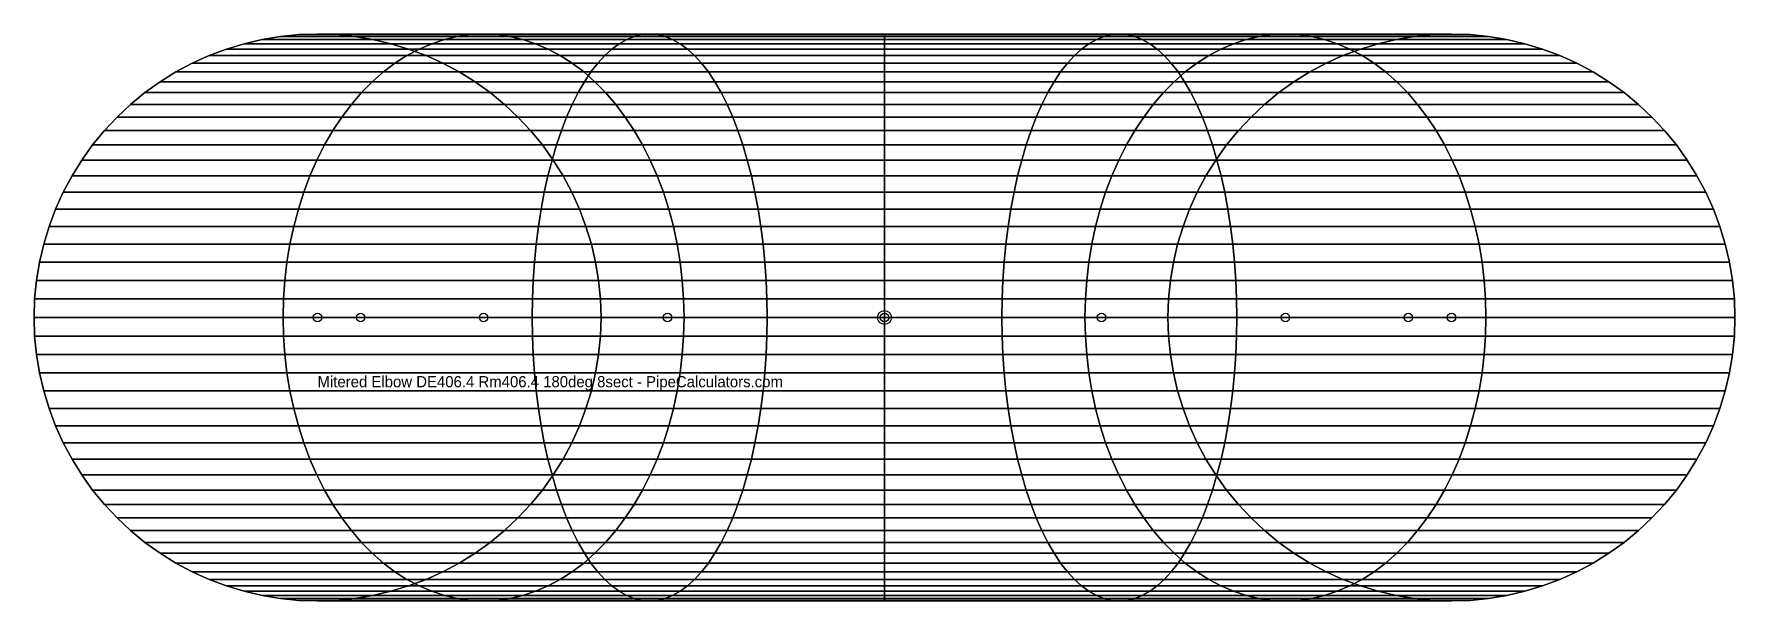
# Model space of a CAD drawing. Header units: millimetres. Extents: x -203 to 1477, y -1544 to 203.
# Drawn here: x -203 to 1016, y -203 to 203 of the extents above; entities that cross this region are included whole.
import ezdxf

# ---------------------------------------------------------------- set-up
doc = ezdxf.new("R2010")
doc.units = ezdxf.units.MM
doc.linetypes.add('DASHED', pattern=[10, 6, -4])
for name, color, linetype in [('ARC', 6, 'CONTINUOUS'), ('CONSTRUCTION', 1, 'CONTINUOUS'), ('DEV_TEXTE', 4, 'CONTINUOUS'), ('ELBOW_3D', 5, 'CONTINUOUS'), ('POINTS', 1, 'CONTINUOUS')]:
    doc.layers.add(name, color=color, linetype=linetype)

msp = doc.modelspace()

# ---------------------------------------------------------------- texts
at = {"layer": 'DEV_TEXTE', "color": 4}
msp.add_text('Mitered Elbow DE406.4 Rm406.4 180deg 8sect - PipeCalculators.com', height=8, dxfattribs=at).set_placement((0, -50))

# ---------------------------------------------------------------- linework, layer by layer
at = {"layer": 'ARC', "color": 6, "linetype": 'CONTINUOUS'}
for p, q in [((0, 0), (0.49, 0, 19.941)), ((0.49, 0, 19.941), (1.957, 0, 39.834)), ((1.957, 0, 39.834), (4.399, 0, 59.631)), ((4.399, 0, 59.631), (7.809, 0, 79.285)), ((7.809, 0, 79.285), (12.179, 0, 98.747)), ((12.179, 0, 98.747), (17.499, 0, 117.972)), ((17.499, 0, 117.972), (23.756, 0, 136.912)), ((23.756, 0, 136.912), (30.935, 0, 155.523)), ((30.935, 0, 155.523), (39.019, 0, 173.758)), ((39.019, 0, 173.758), (47.987, 0, 191.576)), ((47.987, 0, 191.576), (57.819, 0, 208.931)), ((57.819, 0, 208.931), (68.491, 0, 225.784)), ((68.491, 0, 225.784), (79.976, 0, 242.092)), ((79.976, 0, 242.092), (92.249, 0, 257.817)), ((92.249, 0, 257.817), (105.277, 0, 272.922)), ((105.277, 0, 272.922), (119.032, 0, 287.368)), ((119.032, 0, 287.368), (133.478, 0, 301.123)), ((133.478, 0, 301.123), (148.583, 0, 314.151)), ((148.583, 0, 314.151), (164.308, 0, 326.424)), ((164.308, 0, 326.424), (180.616, 0, 337.909)), ((180.616, 0, 337.909), (197.469, 0, 348.581)), ((197.469, 0, 348.581), (214.824, 0, 358.413)), ((214.824, 0, 358.413), (232.642, 0, 367.381)), ((232.642, 0, 367.381), (250.877, 0, 375.465)), ((250.877, 0, 375.465), (269.488, 0, 382.644)), ((269.488, 0, 382.644), (288.428, 0, 388.901)), ((288.428, 0, 388.901), (307.653, 0, 394.221)), ((307.653, 0, 394.221), (327.115, 0, 398.591)), ((327.115, 0, 398.591), (346.769, 0, 402.001)), ((346.769, 0, 402.001), (366.566, 0, 404.443)), ((366.566, 0, 404.443), (386.459, 0, 405.91)), ((386.459, 0, 405.91), (406.4, 0, 406.4)), ((406.4, 0, 406.4), (426.341, 0, 405.91)), ((426.341, 0, 405.91), (446.234, 0, 404.443)), ((446.234, 0, 404.443), (466.031, 0, 402.001)), ((466.031, 0, 402.001), (485.685, 0, 398.591)), ((485.685, 0, 398.591), (505.147, 0, 394.221)), ((505.147, 0, 394.221), (524.372, 0, 388.901)), ((524.372, 0, 388.901), (543.312, 0, 382.644)), ((543.312, 0, 382.644), (561.923, 0, 375.465)), ((561.923, 0, 375.465), (580.158, 0, 367.381)), ((580.158, 0, 367.381), (597.976, 0, 358.413)), ((597.976, 0, 358.413), (615.331, 0, 348.581)), ((615.331, 0, 348.581), (632.184, 0, 337.909)), ((632.184, 0, 337.909), (648.492, 0, 326.424)), ((648.492, 0, 326.424), (664.217, 0, 314.151)), ((664.217, 0, 314.151), (679.322, 0, 301.123)), ((679.322, 0, 301.123), (693.768, 0, 287.368)), ((693.768, 0, 287.368), (707.523, 0, 272.922)), ((707.523, 0, 272.922), (720.551, 0, 257.817)), ((720.551, 0, 257.817), (732.824, 0, 242.092)), ((732.824, 0, 242.092), (744.309, 0, 225.784)), ((744.309, 0, 225.784), (754.981, 0, 208.931)), ((754.981, 0, 208.931), (764.813, 0, 191.576)), ((764.813, 0, 191.576), (773.781, 0, 173.758)), ((773.781, 0, 173.758), (781.865, 0, 155.523)), ((781.865, 0, 155.523), (789.044, 0, 136.912)), ((789.044, 0, 136.912), (795.301, 0, 117.972)), ((795.301, 0, 117.972), (800.621, 0, 98.747)), ((800.621, 0, 98.747), (804.991, 0, 79.285)), ((804.991, 0, 79.285), (808.401, 0, 59.631)), ((808.401, 0, 59.631), (810.843, 0, 39.834)), ((810.843, 0, 39.834), (812.31, 0, 19.941)), ((812.31, 0, 19.941), (812.8, 0))]:
    msp.add_line(p, q, dxfattribs=at)
at = {"layer": 'CONSTRUCTION', "color": 1, "linetype": 'CONTINUOUS'}
msp.add_line((0, 0), (406.4, 0), dxfattribs=at)
at = {"layer": 'CONSTRUCTION', "color": 1, "linetype": 'DASHED'}
for q in [(0, 0), (30.935, 0, 155.523), (119.032, 0, 287.368), (250.877, 0, 375.465), (406.4, 0, 406.4), (561.923, 0, 375.465), (693.768, 0, 287.368), (781.865, 0, 155.523), (812.8, 0)]:
    msp.add_line((406.4, 0), q, dxfattribs=at)
at = {"layer": 'CONSTRUCTION', "color": 1}
msp.add_circle((406.4, 0), 5, dxfattribs=at)
at = {"layer": 'ELBOW_3D', "color": 5, "linetype": 'CONTINUOUS'}
for points in [[(-65.316, 192.416), (-52.592, 196.276), (-52.592, 196.276, 190.121), (-65.316, 192.416, 195.391)], [(-65.316, 192.416, 195.391), (-52.592, 196.276, 190.121), (81.844, 196.276, 324.556), (72.846, 192.416, 333.554)], [(-52.592, 196.276), (-39.642, 199.296), (-39.642, 199.296, 184.757), (-52.592, 196.276, 190.121)], [(-52.592, 196.276, 190.121), (-39.642, 199.296, 184.757), (91, 199.296, 315.4), (81.844, 196.276, 324.556)], [(-39.642, 199.296), (-26.523, 201.462), (-26.523, 201.462, 179.323), (-39.642, 199.296, 184.757)], [(-39.642, 199.296, 184.757), (-26.523, 201.462, 179.323), (100.277, 201.462, 306.123), (91, 199.296, 315.4)], [(-26.523, 201.462), (-13.29, 202.765), (-13.29, 202.765, 173.841), (-26.523, 201.462, 179.323)], [(-26.523, 201.462, 179.323), (-13.29, 202.765, 173.841), (109.634, 202.765, 296.766), (100.277, 201.462, 306.123)], [(-13.29, 202.765), (0, 203.2), (0, 203.2, 168.336), (-13.29, 202.765, 173.841)], [(-13.29, 202.765, 173.841), (0, 203.2, 168.336), (119.032, 203.2, 287.368), (109.634, 202.765, 296.766)], [(0, 203.2), (13.29, 202.765), (13.29, 202.765, 162.832), (0, 203.2, 168.336)], [(0, 203.2, 168.336), (13.29, 202.765, 162.832), (128.429, 202.765, 277.971), (119.032, 203.2, 287.368)], [(13.29, 202.765), (26.523, 201.462), (26.523, 201.462, 157.35), (13.29, 202.765, 162.832)], [(13.29, 202.765, 162.832), (26.523, 201.462, 157.35), (137.786, 201.462, 268.614), (128.429, 202.765, 277.971)], [(26.523, 201.462), (39.642, 199.296), (39.642, 199.296, 151.916), (26.523, 201.462, 157.35)], [(26.523, 201.462, 157.35), (39.642, 199.296, 151.916), (147.063, 199.296, 259.337), (137.786, 201.462, 268.614)], [(39.642, 199.296), (52.592, 196.276), (52.592, 196.276, 146.552), (39.642, 199.296, 151.916)], [(39.642, 199.296, 151.916), (52.592, 196.276, 146.552), (156.22, 196.276, 250.18), (147.063, 199.296, 259.337)], [(52.592, 196.276), (65.316, 192.416), (65.316, 192.416, 141.281), (52.592, 196.276, 146.552)], [(52.592, 196.276, 146.552), (65.316, 192.416, 141.281), (165.218, 192.416, 241.182), (156.22, 196.276, 250.18)], [(72.846, 192.416, 333.554), (81.844, 196.276, 324.556), (216.279, 196.276, 458.992), (211.009, 192.416, 471.716)], [(81.844, 196.276, 324.556), (91, 199.296, 315.4), (221.643, 199.296, 446.042), (216.279, 196.276, 458.992)], [(91, 199.296, 315.4), (100.277, 201.462, 306.123), (227.077, 201.462, 432.923), (221.643, 199.296, 446.042)], [(100.277, 201.462, 306.123), (109.634, 202.765, 296.766), (232.559, 202.765, 419.69), (227.077, 201.462, 432.923)], [(109.634, 202.765, 296.766), (119.032, 203.2, 287.368), (238.064, 203.2, 406.4), (232.559, 202.765, 419.69)], [(119.032, 203.2, 287.368), (128.429, 202.765, 277.971), (243.568, 202.765, 393.11), (238.064, 203.2, 406.4)], [(128.429, 202.765, 277.971), (137.786, 201.462, 268.614), (249.05, 201.462, 379.877), (243.568, 202.765, 393.11)], [(137.786, 201.462, 268.614), (147.063, 199.296, 259.337), (254.484, 199.296, 366.758), (249.05, 201.462, 379.877)], [(147.063, 199.296, 259.337), (156.22, 196.276, 250.18), (259.848, 196.276, 353.808), (254.484, 199.296, 366.758)], [(156.22, 196.276, 250.18), (165.218, 192.416, 241.182), (265.119, 192.416, 341.084), (259.848, 196.276, 353.808)], [(211.009, 192.416, 471.716), (216.279, 196.276, 458.992), (406.4, 196.276, 458.992), (406.4, 192.416, 471.716)], [(216.279, 196.276, 458.992), (221.643, 199.296, 446.042), (406.4, 199.296, 446.042), (406.4, 196.276, 458.992)], [(221.643, 199.296, 446.042), (227.077, 201.462, 432.923), (406.4, 201.462, 432.923), (406.4, 199.296, 446.042)], [(227.077, 201.462, 432.923), (232.559, 202.765, 419.69), (406.4, 202.765, 419.69), (406.4, 201.462, 432.923)], [(232.559, 202.765, 419.69), (238.064, 203.2, 406.4), (406.4, 203.2, 406.4), (406.4, 202.765, 419.69)], [(238.064, 203.2, 406.4), (243.568, 202.765, 393.11), (406.4, 202.765, 393.11), (406.4, 203.2, 406.4)], [(243.568, 202.765, 393.11), (249.05, 201.462, 379.877), (406.4, 201.462, 379.877), (406.4, 202.765, 393.11)], [(249.05, 201.462, 379.877), (254.484, 199.296, 366.758), (406.4, 199.296, 366.758), (406.4, 201.462, 379.877)], [(254.484, 199.296, 366.758), (259.848, 196.276, 353.808), (406.4, 196.276, 353.808), (406.4, 199.296, 366.758)], [(259.848, 196.276, 353.808), (265.119, 192.416, 341.084), (406.4, 192.416, 341.084), (406.4, 196.276, 353.808)], [(406.4, 202.765, 419.69), (406.4, 203.2, 406.4), (574.736, 203.2, 406.4), (580.241, 202.765, 419.69)], [(406.4, 203.2, 406.4), (406.4, 202.765, 393.11), (569.232, 202.765, 393.11), (574.736, 203.2, 406.4)], [(406.4, 201.462, 432.923), (406.4, 202.765, 419.69), (580.241, 202.765, 419.69), (585.723, 201.462, 432.923)], [(406.4, 202.765, 393.11), (406.4, 201.462, 379.877), (563.75, 201.462, 379.877), (569.232, 202.765, 393.11)], [(406.4, 199.296, 446.042), (406.4, 201.462, 432.923), (585.723, 201.462, 432.923), (591.157, 199.296, 446.042)], [(406.4, 201.462, 379.877), (406.4, 199.296, 366.758), (558.316, 199.296, 366.758), (563.75, 201.462, 379.877)], [(406.4, 196.276, 458.992), (406.4, 199.296, 446.042), (591.157, 199.296, 446.042), (596.521, 196.276, 458.992)], [(406.4, 199.296, 366.758), (406.4, 196.276, 353.808), (552.952, 196.276, 353.808), (558.316, 199.296, 366.758)], [(406.4, 192.416, 471.716), (406.4, 196.276, 458.992), (596.521, 196.276, 458.992), (601.791, 192.416, 471.716)], [(406.4, 196.276, 353.808), (406.4, 192.416, 341.084), (547.681, 192.416, 341.084), (552.952, 196.276, 353.808)], [(552.952, 196.276, 353.808), (547.681, 192.416, 341.084), (647.582, 192.416, 241.182), (656.58, 196.276, 250.18)], [(558.316, 199.296, 366.758), (552.952, 196.276, 353.808), (656.58, 196.276, 250.18), (665.737, 199.296, 259.337)], [(563.75, 201.462, 379.877), (558.316, 199.296, 366.758), (665.737, 199.296, 259.337), (675.014, 201.462, 268.614)], [(569.232, 202.765, 393.11), (563.75, 201.462, 379.877), (675.014, 201.462, 268.614), (684.371, 202.765, 277.971)], [(574.736, 203.2, 406.4), (569.232, 202.765, 393.11), (684.371, 202.765, 277.971), (693.768, 203.2, 287.368)], [(580.241, 202.765, 419.69), (574.736, 203.2, 406.4), (693.768, 203.2, 287.368), (703.166, 202.765, 296.766)], [(585.723, 201.462, 432.923), (580.241, 202.765, 419.69), (703.166, 202.765, 296.766), (712.523, 201.462, 306.123)], [(591.157, 199.296, 446.042), (585.723, 201.462, 432.923), (712.523, 201.462, 306.123), (721.8, 199.296, 315.4)], [(596.521, 196.276, 458.992), (591.157, 199.296, 446.042), (721.8, 199.296, 315.4), (730.956, 196.276, 324.556)], [(601.791, 192.416, 471.716), (596.521, 196.276, 458.992), (730.956, 196.276, 324.556), (739.954, 192.416, 333.554)], [(656.58, 196.276, 250.18), (647.582, 192.416, 241.182), (747.484, 192.416, 141.281), (760.208, 196.276, 146.552)], [(665.737, 199.296, 259.337), (656.58, 196.276, 250.18), (760.208, 196.276, 146.552), (773.158, 199.296, 151.916)], [(675.014, 201.462, 268.614), (665.737, 199.296, 259.337), (773.158, 199.296, 151.916), (786.277, 201.462, 157.35)], [(684.371, 202.765, 277.971), (675.014, 201.462, 268.614), (786.277, 201.462, 157.35), (799.51, 202.765, 162.832)], [(693.768, 203.2, 287.368), (684.371, 202.765, 277.971), (799.51, 202.765, 162.832), (812.8, 203.2, 168.336)], [(703.166, 202.765, 296.766), (693.768, 203.2, 287.368), (812.8, 203.2, 168.336), (826.09, 202.765, 173.841)], [(712.523, 201.462, 306.123), (703.166, 202.765, 296.766), (826.09, 202.765, 173.841), (839.323, 201.462, 179.323)], [(721.8, 199.296, 315.4), (712.523, 201.462, 306.123), (839.323, 201.462, 179.323), (852.442, 199.296, 184.757)], [(730.956, 196.276, 324.556), (721.8, 199.296, 315.4), (852.442, 199.296, 184.757), (865.392, 196.276, 190.121)], [(739.954, 192.416, 333.554), (730.956, 196.276, 324.556), (865.392, 196.276, 190.121), (878.116, 192.416, 195.391)], [(760.208, 196.276, 146.552), (747.484, 192.416, 141.281), (747.484, 192.416), (760.208, 196.276)], [(773.158, 199.296, 151.916), (760.208, 196.276, 146.552), (760.208, 196.276), (773.158, 199.296)], [(786.277, 201.462, 157.35), (773.158, 199.296, 151.916), (773.158, 199.296), (786.277, 201.462)], [(799.51, 202.765, 162.832), (786.277, 201.462, 157.35), (786.277, 201.462), (799.51, 202.765)], [(812.8, 203.2, 168.336), (799.51, 202.765, 162.832), (799.51, 202.765), (812.8, 203.2)], [(826.09, 202.765, 173.841), (812.8, 203.2, 168.336), (812.8, 203.2), (826.09, 202.765)], [(839.323, 201.462, 179.323), (826.09, 202.765, 173.841), (826.09, 202.765), (839.323, 201.462)], [(852.442, 199.296, 184.757), (839.323, 201.462, 179.323), (839.323, 201.462), (852.442, 199.296)], [(865.392, 196.276, 190.121), (852.442, 199.296, 184.757), (852.442, 199.296), (865.392, 196.276)], [(878.116, 192.416, 195.391), (865.392, 196.276, 190.121), (865.392, 196.276), (878.116, 192.416)], [(-89.873, 182.245), (-77.761, 187.732), (-77.761, 187.732, 200.546), (-89.873, 182.245, 205.563)], [(-89.873, 182.245, 205.563), (-77.761, 187.732, 200.546), (64.046, 187.732, 342.354), (55.482, 182.245, 350.918)], [(-77.761, 187.732), (-65.316, 192.416), (-65.316, 192.416, 195.391), (-77.761, 187.732, 200.546)], [(-77.761, 187.732, 200.546), (-65.316, 192.416, 195.391), (72.846, 192.416, 333.554), (64.046, 187.732, 342.354)], [(55.482, 182.245, 350.918), (64.046, 187.732, 342.354), (205.854, 187.732, 484.161), (200.837, 182.245, 496.273)], [(64.046, 187.732, 342.354), (72.846, 192.416, 333.554), (211.009, 192.416, 471.716), (205.854, 187.732, 484.161)], [(65.316, 192.416), (77.761, 187.732), (77.761, 187.732, 136.127), (65.316, 192.416, 141.281)], [(65.316, 192.416, 141.281), (77.761, 187.732, 136.127), (174.017, 187.732, 232.383), (165.218, 192.416, 241.182)], [(77.761, 187.732), (89.873, 182.245), (89.873, 182.245, 131.11), (77.761, 187.732, 136.127)], [(77.761, 187.732, 136.127), (89.873, 182.245, 131.11), (182.582, 182.245, 223.818), (174.017, 187.732, 232.383)], [(165.218, 192.416, 241.182), (174.017, 187.732, 232.383), (270.273, 187.732, 328.639), (265.119, 192.416, 341.084)], [(174.017, 187.732, 232.383), (182.582, 182.245, 223.818), (275.29, 182.245, 316.527), (270.273, 187.732, 328.639)], [(200.837, 182.245, 496.273), (205.854, 187.732, 484.161), (406.4, 187.732, 484.161), (406.4, 182.245, 496.273)], [(205.854, 187.732, 484.161), (211.009, 192.416, 471.716), (406.4, 192.416, 471.716), (406.4, 187.732, 484.161)], [(265.119, 192.416, 341.084), (270.273, 187.732, 328.639), (406.4, 187.732, 328.639), (406.4, 192.416, 341.084)], [(270.273, 187.732, 328.639), (275.29, 182.245, 316.527), (406.4, 182.245, 316.527), (406.4, 187.732, 328.639)], [(406.4, 187.732, 484.161), (406.4, 192.416, 471.716), (601.791, 192.416, 471.716), (606.946, 187.732, 484.161)], [(406.4, 192.416, 341.084), (406.4, 187.732, 328.639), (542.527, 187.732, 328.639), (547.681, 192.416, 341.084)], [(406.4, 182.245, 496.273), (406.4, 187.732, 484.161), (606.946, 187.732, 484.161), (611.963, 182.245, 496.273)], [(406.4, 187.732, 328.639), (406.4, 182.245, 316.527), (537.51, 182.245, 316.527), (542.527, 187.732, 328.639)], [(542.527, 187.732, 328.639), (537.51, 182.245, 316.527), (630.218, 182.245, 223.818), (638.783, 187.732, 232.383)], [(547.681, 192.416, 341.084), (542.527, 187.732, 328.639), (638.783, 187.732, 232.383), (647.582, 192.416, 241.182)], [(606.946, 187.732, 484.161), (601.791, 192.416, 471.716), (739.954, 192.416, 333.554), (748.754, 187.732, 342.354)], [(611.963, 182.245, 496.273), (606.946, 187.732, 484.161), (748.754, 187.732, 342.354), (757.318, 182.245, 350.918)], [(638.783, 187.732, 232.383), (630.218, 182.245, 223.818), (722.927, 182.245, 131.11), (735.039, 187.732, 136.127)], [(647.582, 192.416, 241.182), (638.783, 187.732, 232.383), (735.039, 187.732, 136.127), (747.484, 192.416, 141.281)], [(735.039, 187.732, 136.127), (722.927, 182.245, 131.11), (722.927, 182.245), (735.039, 187.732)], [(747.484, 192.416, 141.281), (735.039, 187.732, 136.127), (735.039, 187.732), (747.484, 192.416)], [(748.754, 187.732, 342.354), (739.954, 192.416, 333.554), (878.116, 192.416, 195.391), (890.561, 187.732, 200.546)], [(757.318, 182.245, 350.918), (748.754, 187.732, 342.354), (890.561, 187.732, 200.546), (902.673, 182.245, 205.563)], [(890.561, 187.732, 200.546), (878.116, 192.416, 195.391), (878.116, 192.416), (890.561, 187.732)], [(902.673, 182.245, 205.563), (890.561, 187.732, 200.546), (890.561, 187.732), (902.673, 182.245)], [(-112.892, 168.955), (-101.6, 175.976), (-101.6, 175.976, 210.42), (-112.892, 168.955, 215.098)], [(-112.892, 168.955, 215.098), (-101.6, 175.976, 210.42), (47.19, 175.976, 359.21), (39.205, 168.955, 367.195)], [(-101.6, 175.976), (-89.873, 182.245), (-89.873, 182.245, 205.563), (-101.6, 175.976, 210.42)], [(-101.6, 175.976, 210.42), (-89.873, 182.245, 205.563), (55.482, 182.245, 350.918), (47.19, 175.976, 359.21)], [(39.205, 168.955, 367.195), (47.19, 175.976, 359.21), (195.98, 175.976, 508), (191.302, 168.955, 519.292)], [(47.19, 175.976, 359.21), (55.482, 182.245, 350.918), (200.837, 182.245, 496.273), (195.98, 175.976, 508)], [(89.873, 182.245), (101.6, 175.976), (101.6, 175.976, 126.252), (89.873, 182.245, 131.11)], [(89.873, 182.245, 131.11), (101.6, 175.976, 126.252), (190.874, 175.976, 215.526), (182.582, 182.245, 223.818)], [(101.6, 175.976), (112.892, 168.955), (112.892, 168.955, 121.575), (101.6, 175.976, 126.252)], [(101.6, 175.976, 126.252), (112.892, 168.955, 121.575), (198.858, 168.955, 207.542), (190.874, 175.976, 215.526)], [(182.582, 182.245, 223.818), (190.874, 175.976, 215.526), (280.148, 175.976, 304.8), (275.29, 182.245, 316.527)], [(190.874, 175.976, 215.526), (198.858, 168.955, 207.542), (284.825, 168.955, 293.508), (280.148, 175.976, 304.8)], [(191.302, 168.955, 519.292), (195.98, 175.976, 508), (406.4, 175.976, 508), (406.4, 168.955, 519.292)], [(195.98, 175.976, 508), (200.837, 182.245, 496.273), (406.4, 182.245, 496.273), (406.4, 175.976, 508)], [(275.29, 182.245, 316.527), (280.148, 175.976, 304.8), (406.4, 175.976, 304.8), (406.4, 182.245, 316.527)], [(280.148, 175.976, 304.8), (284.825, 168.955, 293.508), (406.4, 168.955, 293.508), (406.4, 175.976, 304.8)], [(406.4, 175.976, 508), (406.4, 182.245, 496.273), (611.963, 182.245, 496.273), (616.82, 175.976, 508)], [(406.4, 182.245, 316.527), (406.4, 175.976, 304.8), (532.652, 175.976, 304.8), (537.51, 182.245, 316.527)], [(406.4, 168.955, 519.292), (406.4, 175.976, 508), (616.82, 175.976, 508), (621.498, 168.955, 519.292)], [(406.4, 175.976, 304.8), (406.4, 168.955, 293.508), (527.975, 168.955, 293.508), (532.652, 175.976, 304.8)], [(532.652, 175.976, 304.8), (527.975, 168.955, 293.508), (613.942, 168.955, 207.542), (621.926, 175.976, 215.526)], [(537.51, 182.245, 316.527), (532.652, 175.976, 304.8), (621.926, 175.976, 215.526), (630.218, 182.245, 223.818)], [(616.82, 175.976, 508), (611.963, 182.245, 496.273), (757.318, 182.245, 350.918), (765.61, 175.976, 359.21)], [(621.926, 175.976, 215.526), (613.942, 168.955, 207.542), (699.908, 168.955, 121.575), (711.2, 175.976, 126.252)], [(621.498, 168.955, 519.292), (616.82, 175.976, 508), (765.61, 175.976, 359.21), (773.595, 168.955, 367.195)], [(630.218, 182.245, 223.818), (621.926, 175.976, 215.526), (711.2, 175.976, 126.252), (722.927, 182.245, 131.11)], [(711.2, 175.976, 126.252), (699.908, 168.955, 121.575), (699.908, 168.955), (711.2, 175.976)], [(722.927, 182.245, 131.11), (711.2, 175.976, 126.252), (711.2, 175.976), (722.927, 182.245)], [(765.61, 175.976, 359.21), (757.318, 182.245, 350.918), (902.673, 182.245, 205.563), (914.4, 175.976, 210.42)], [(773.595, 168.955, 367.195), (765.61, 175.976, 359.21), (914.4, 175.976, 210.42), (925.692, 168.955, 215.098)], [(914.4, 175.976, 210.42), (902.673, 182.245, 205.563), (902.673, 182.245), (914.4, 175.976)], [(925.692, 168.955, 215.098), (914.4, 175.976, 210.42), (914.4, 175.976), (925.692, 168.955)], [(-133.979, 152.774), (-123.7, 161.209), (-123.7, 161.209, 219.575), (-133.979, 152.774, 223.832)], [(-133.979, 152.774, 223.832), (-123.7, 161.209, 219.575), (31.562, 161.209, 374.838), (24.294, 152.774, 382.106)], [(-123.7, 161.209), (-112.892, 168.955), (-112.892, 168.955, 215.098), (-123.7, 161.209, 219.575)], [(-123.7, 161.209, 219.575), (-112.892, 168.955, 215.098), (39.205, 168.955, 367.195), (31.562, 161.209, 374.838)], [(24.294, 152.774, 382.106), (31.562, 161.209, 374.838), (186.825, 161.209, 530.1), (182.568, 152.774, 540.379)], [(31.562, 161.209, 374.838), (39.205, 168.955, 367.195), (191.302, 168.955, 519.292), (186.825, 161.209, 530.1)], [(112.892, 168.955), (123.7, 161.209), (123.7, 161.209, 117.098), (112.892, 168.955, 121.575)], [(112.892, 168.955, 121.575), (123.7, 161.209, 117.098), (206.501, 161.209, 199.899), (198.858, 168.955, 207.542)], [(123.7, 161.209), (133.979, 152.774), (133.979, 152.774, 112.84), (123.7, 161.209, 117.098)], [(123.7, 161.209, 117.098), (133.979, 152.774, 112.84), (213.769, 152.774, 192.631), (206.501, 161.209, 199.899)], [(182.568, 152.774, 540.379), (186.825, 161.209, 530.1), (406.4, 161.209, 530.1), (406.4, 152.774, 540.379)], [(186.825, 161.209, 530.1), (191.302, 168.955, 519.292), (406.4, 168.955, 519.292), (406.4, 161.209, 530.1)], [(198.858, 168.955, 207.542), (206.501, 161.209, 199.899), (289.302, 161.209, 282.7), (284.825, 168.955, 293.508)], [(206.501, 161.209, 199.899), (213.769, 152.774, 192.631), (293.56, 152.774, 272.421), (289.302, 161.209, 282.7)], [(284.825, 168.955, 293.508), (289.302, 161.209, 282.7), (406.4, 161.209, 282.7), (406.4, 168.955, 293.508)], [(289.302, 161.209, 282.7), (293.56, 152.774, 272.421), (406.4, 152.774, 272.421), (406.4, 161.209, 282.7)], [(406.4, 161.209, 530.1), (406.4, 168.955, 519.292), (621.498, 168.955, 519.292), (625.975, 161.209, 530.1)], [(406.4, 168.955, 293.508), (406.4, 161.209, 282.7), (523.498, 161.209, 282.7), (527.975, 168.955, 293.508)], [(406.4, 152.774, 540.379), (406.4, 161.209, 530.1), (625.975, 161.209, 530.1), (630.232, 152.774, 540.379)], [(406.4, 161.209, 282.7), (406.4, 152.774, 272.421), (519.24, 152.774, 272.421), (523.498, 161.209, 282.7)], [(523.498, 161.209, 282.7), (519.24, 152.774, 272.421), (599.031, 152.774, 192.631), (606.299, 161.209, 199.899)], [(527.975, 168.955, 293.508), (523.498, 161.209, 282.7), (606.299, 161.209, 199.899), (613.942, 168.955, 207.542)], [(606.299, 161.209, 199.899), (599.031, 152.774, 192.631), (678.821, 152.774, 112.84), (689.1, 161.209, 117.098)], [(613.942, 168.955, 207.542), (606.299, 161.209, 199.899), (689.1, 161.209, 117.098), (699.908, 168.955, 121.575)], [(625.975, 161.209, 530.1), (621.498, 168.955, 519.292), (773.595, 168.955, 367.195), (781.238, 161.209, 374.838)], [(630.232, 152.774, 540.379), (625.975, 161.209, 530.1), (781.238, 161.209, 374.838), (788.506, 152.774, 382.106)], [(689.1, 161.209, 117.098), (678.821, 152.774, 112.84), (678.821, 152.774), (689.1, 161.209)], [(699.908, 168.955, 121.575), (689.1, 161.209, 117.098), (689.1, 161.209), (699.908, 168.955)], [(781.238, 161.209, 374.838), (773.595, 168.955, 367.195), (925.692, 168.955, 215.098), (936.5, 161.209, 219.575)], [(788.506, 152.774, 382.106), (781.238, 161.209, 374.838), (936.5, 161.209, 219.575), (946.779, 152.774, 223.832)], [(936.5, 161.209, 219.575), (925.692, 168.955, 215.098), (925.692, 168.955), (936.5, 161.209)], [(946.779, 152.774, 223.832), (936.5, 161.209, 219.575), (936.5, 161.209), (946.779, 152.774)], [(-143.684, 143.684), (-133.979, 152.774), (-133.979, 152.774, 223.832), (-143.684, 143.684, 227.852)], [(-143.684, 143.684, 227.852), (-133.979, 152.774, 223.832), (24.294, 152.774, 382.106), (17.432, 143.684, 388.968)], [(17.432, 143.684, 388.968), (24.294, 152.774, 382.106), (182.568, 152.774, 540.379), (178.548, 143.684, 550.084)], [(133.979, 152.774), (143.684, 143.684), (143.684, 143.684, 108.82), (133.979, 152.774, 112.84)], [(133.979, 152.774, 112.84), (143.684, 143.684, 108.82), (220.632, 143.684, 185.768), (213.769, 152.774, 192.631)], [(178.548, 143.684, 550.084), (182.568, 152.774, 540.379), (406.4, 152.774, 540.379), (406.4, 143.684, 550.084)], [(213.769, 152.774, 192.631), (220.632, 143.684, 185.768), (297.58, 143.684, 262.716), (293.56, 152.774, 272.421)], [(293.56, 152.774, 272.421), (297.58, 143.684, 262.716), (406.4, 143.684, 262.716), (406.4, 152.774, 272.421)], [(406.4, 143.684, 550.084), (406.4, 152.774, 540.379), (630.232, 152.774, 540.379), (634.252, 143.684, 550.084)], [(406.4, 152.774, 272.421), (406.4, 143.684, 262.716), (515.22, 143.684, 262.716), (519.24, 152.774, 272.421)], [(519.24, 152.774, 272.421), (515.22, 143.684, 262.716), (592.168, 143.684, 185.768), (599.031, 152.774, 192.631)], [(599.031, 152.774, 192.631), (592.168, 143.684, 185.768), (669.116, 143.684, 108.82), (678.821, 152.774, 112.84)], [(634.252, 143.684, 550.084), (630.232, 152.774, 540.379), (788.506, 152.774, 382.106), (795.368, 143.684, 388.968)], [(678.821, 152.774, 112.84), (669.116, 143.684, 108.82), (669.116, 143.684), (678.821, 152.774)], [(795.368, 143.684, 388.968), (788.506, 152.774, 382.106), (946.779, 152.774, 223.832), (956.484, 143.684, 227.852)], [(956.484, 143.684, 227.852), (946.779, 152.774, 223.832), (946.779, 152.774), (956.484, 143.684)], [(-152.774, 133.979), (-143.684, 143.684), (-143.684, 143.684, 227.852), (-152.774, 133.979, 231.617)], [(-152.774, 133.979, 231.617), (-143.684, 143.684, 227.852), (17.432, 143.684, 388.968), (11.004, 133.979, 395.396)], [(11.004, 133.979, 395.396), (17.432, 143.684, 388.968), (178.548, 143.684, 550.084), (174.783, 133.979, 559.174)], [(143.684, 143.684), (152.774, 133.979), (152.774, 133.979, 105.055), (143.684, 143.684, 108.82)], [(143.684, 143.684, 108.82), (152.774, 133.979, 105.055), (227.059, 133.979, 179.341), (220.632, 143.684, 185.768)], [(174.783, 133.979, 559.174), (178.548, 143.684, 550.084), (406.4, 143.684, 550.084), (406.4, 133.979, 559.174)], [(220.632, 143.684, 185.768), (227.059, 133.979, 179.341), (301.345, 133.979, 253.626), (297.58, 143.684, 262.716)], [(297.58, 143.684, 262.716), (301.345, 133.979, 253.626), (406.4, 133.979, 253.626), (406.4, 143.684, 262.716)], [(406.4, 133.979, 559.174), (406.4, 143.684, 550.084), (634.252, 143.684, 550.084), (638.017, 133.979, 559.174)], [(406.4, 143.684, 262.716), (406.4, 133.979, 253.626), (511.455, 133.979, 253.626), (515.22, 143.684, 262.716)], [(515.22, 143.684, 262.716), (511.455, 133.979, 253.626), (585.741, 133.979, 179.341), (592.168, 143.684, 185.768)], [(592.168, 143.684, 185.768), (585.741, 133.979, 179.341), (660.026, 133.979, 105.055), (669.116, 143.684, 108.82)], [(638.017, 133.979, 559.174), (634.252, 143.684, 550.084), (795.368, 143.684, 388.968), (801.796, 133.979, 395.396)], [(669.116, 143.684, 108.82), (660.026, 133.979, 105.055), (660.026, 133.979), (669.116, 143.684)], [(801.796, 133.979, 395.396), (795.368, 143.684, 388.968), (956.484, 143.684, 227.852), (965.574, 133.979, 231.617)], [(965.574, 133.979, 231.617), (956.484, 143.684, 227.852), (956.484, 143.684), (965.574, 133.979)], [(-168.955, 112.892), (-161.209, 123.7), (-161.209, 123.7, 235.112), (-168.955, 112.892, 238.32)], [(-168.955, 112.892, 238.32), (-161.209, 123.7, 235.112), (5.04, 123.7, 401.36), (-0.437, 112.892, 406.837)], [(-161.209, 123.7), (-152.774, 133.979), (-152.774, 133.979, 231.617), (-161.209, 123.7, 235.112)], [(-161.209, 123.7, 235.112), (-152.774, 133.979, 231.617), (11.004, 133.979, 395.396), (5.04, 123.7, 401.36)], [(-0.437, 112.892, 406.837), (5.04, 123.7, 401.36), (171.288, 123.7, 567.609), (168.08, 112.892, 575.355)], [(5.04, 123.7, 401.36), (11.004, 133.979, 395.396), (174.783, 133.979, 559.174), (171.288, 123.7, 567.609)], [(152.774, 133.979), (161.209, 123.7), (161.209, 123.7, 101.561), (152.774, 133.979, 105.055)], [(152.774, 133.979, 105.055), (161.209, 123.7, 101.561), (233.024, 123.7, 173.376), (227.059, 133.979, 179.341)], [(161.209, 123.7), (168.955, 112.892), (168.955, 112.892, 98.353), (161.209, 123.7, 101.561)], [(161.209, 123.7, 101.561), (168.955, 112.892, 98.353), (238.501, 112.892, 167.899), (233.024, 123.7, 173.376)], [(168.08, 112.892, 575.355), (171.288, 123.7, 567.609), (406.4, 123.7, 567.609), (406.4, 112.892, 575.355)], [(171.288, 123.7, 567.609), (174.783, 133.979, 559.174), (406.4, 133.979, 559.174), (406.4, 123.7, 567.609)], [(227.059, 133.979, 179.341), (233.024, 123.7, 173.376), (304.839, 123.7, 245.191), (301.345, 133.979, 253.626)], [(233.024, 123.7, 173.376), (238.501, 112.892, 167.899), (308.047, 112.892, 237.445), (304.839, 123.7, 245.191)], [(301.345, 133.979, 253.626), (304.839, 123.7, 245.191), (406.4, 123.7, 245.191), (406.4, 133.979, 253.626)], [(304.839, 123.7, 245.191), (308.047, 112.892, 237.445), (406.4, 112.892, 237.445), (406.4, 123.7, 245.191)], [(406.4, 123.7, 567.609), (406.4, 133.979, 559.174), (638.017, 133.979, 559.174), (641.512, 123.7, 567.609)], [(406.4, 133.979, 253.626), (406.4, 123.7, 245.191), (507.961, 123.7, 245.191), (511.455, 133.979, 253.626)], [(406.4, 112.892, 575.355), (406.4, 123.7, 567.609), (641.512, 123.7, 567.609), (644.72, 112.892, 575.355)], [(406.4, 123.7, 245.191), (406.4, 112.892, 237.445), (504.753, 112.892, 237.445), (507.961, 123.7, 245.191)], [(507.961, 123.7, 245.191), (504.753, 112.892, 237.445), (574.299, 112.892, 167.899), (579.776, 123.7, 173.376)], [(511.455, 133.979, 253.626), (507.961, 123.7, 245.191), (579.776, 123.7, 173.376), (585.741, 133.979, 179.341)], [(579.776, 123.7, 173.376), (574.299, 112.892, 167.899), (643.845, 112.892, 98.353), (651.591, 123.7, 101.561)], [(585.741, 133.979, 179.341), (579.776, 123.7, 173.376), (651.591, 123.7, 101.561), (660.026, 133.979, 105.055)], [(641.512, 123.7, 567.609), (638.017, 133.979, 559.174), (801.796, 133.979, 395.396), (807.76, 123.7, 401.36)], [(644.72, 112.892, 575.355), (641.512, 123.7, 567.609), (807.76, 123.7, 401.36), (813.237, 112.892, 406.837)], [(651.591, 123.7, 101.561), (643.845, 112.892, 98.353), (643.845, 112.892), (651.591, 123.7)], [(660.026, 133.979, 105.055), (651.591, 123.7, 101.561), (651.591, 123.7), (660.026, 133.979)], [(807.76, 123.7, 401.36), (801.796, 133.979, 395.396), (965.574, 133.979, 231.617), (974.009, 123.7, 235.112)], [(813.237, 112.892, 406.837), (807.76, 123.7, 401.36), (974.009, 123.7, 235.112), (981.755, 112.892, 238.32)], [(974.009, 123.7, 235.112), (965.574, 133.979, 231.617), (965.574, 133.979), (974.009, 123.7)], [(981.755, 112.892, 238.32), (974.009, 123.7, 235.112), (974.009, 123.7), (981.755, 112.892)], [(-175.976, 101.6), (-168.955, 112.892), (-168.955, 112.892, 238.32), (-175.976, 101.6, 241.228)], [(-175.976, 101.6, 241.228), (-168.955, 112.892, 238.32), (-0.437, 112.892, 406.837), (-5.402, 101.6, 411.802)], [(-5.402, 101.6, 411.802), (-0.437, 112.892, 406.837), (168.08, 112.892, 575.355), (165.172, 101.6, 582.376)], [(165.172, 101.6, 582.376), (168.08, 112.892, 575.355), (406.4, 112.892, 575.355), (406.4, 101.6, 582.376)], [(168.955, 112.892), (175.976, 101.6), (175.976, 101.6, 95.445), (168.955, 112.892, 98.353)], [(168.955, 112.892, 98.353), (175.976, 101.6, 95.445), (243.466, 101.6, 162.934), (238.501, 112.892, 167.899)], [(238.501, 112.892, 167.899), (243.466, 101.6, 162.934), (310.955, 101.6, 230.424), (308.047, 112.892, 237.445)], [(308.047, 112.892, 237.445), (310.955, 101.6, 230.424), (406.4, 101.6, 230.424), (406.4, 112.892, 237.445)], [(406.4, 101.6, 582.376), (406.4, 112.892, 575.355), (644.72, 112.892, 575.355), (647.628, 101.6, 582.376)], [(406.4, 112.892, 237.445), (406.4, 101.6, 230.424), (501.845, 101.6, 230.424), (504.753, 112.892, 237.445)], [(504.753, 112.892, 237.445), (501.845, 101.6, 230.424), (569.334, 101.6, 162.934), (574.299, 112.892, 167.899)], [(574.299, 112.892, 167.899), (569.334, 101.6, 162.934), (636.824, 101.6, 95.445), (643.845, 112.892, 98.353)], [(643.845, 112.892, 98.353), (636.824, 101.6, 95.445), (636.824, 101.6), (643.845, 112.892)], [(647.628, 101.6, 582.376), (644.72, 112.892, 575.355), (813.237, 112.892, 406.837), (818.202, 101.6, 411.802)], [(818.202, 101.6, 411.802), (813.237, 112.892, 406.837), (981.755, 112.892, 238.32), (988.776, 101.6, 241.228)], [(988.776, 101.6, 241.228), (981.755, 112.892, 238.32), (981.755, 112.892), (988.776, 101.6)], [(-182.245, 89.873), (-175.976, 101.6), (-175.976, 101.6, 241.228), (-182.245, 89.873, 243.825)], [(-182.245, 89.873, 243.825), (-175.976, 101.6, 241.228), (-5.402, 101.6, 411.802), (-9.835, 89.873, 416.235)], [(-9.835, 89.873, 416.235), (-5.402, 101.6, 411.802), (165.172, 101.6, 582.376), (162.575, 89.873, 588.645)], [(162.575, 89.873, 588.645), (165.172, 101.6, 582.376), (406.4, 101.6, 582.376), (406.4, 89.873, 588.645)], [(175.976, 101.6), (182.245, 89.873), (182.245, 89.873, 92.848), (175.976, 101.6, 95.445)], [(175.976, 101.6, 95.445), (182.245, 89.873, 92.848), (247.898, 89.873, 158.502), (243.466, 101.6, 162.934)], [(243.466, 101.6, 162.934), (247.898, 89.873, 158.502), (313.552, 89.873, 224.155), (310.955, 101.6, 230.424)], [(310.955, 101.6, 230.424), (313.552, 89.873, 224.155), (406.4, 89.873, 224.155), (406.4, 101.6, 230.424)], [(406.4, 89.873, 588.645), (406.4, 101.6, 582.376), (647.628, 101.6, 582.376), (650.225, 89.873, 588.645)], [(406.4, 101.6, 230.424), (406.4, 89.873, 224.155), (499.248, 89.873, 224.155), (501.845, 101.6, 230.424)], [(501.845, 101.6, 230.424), (499.248, 89.873, 224.155), (564.902, 89.873, 158.502), (569.334, 101.6, 162.934)], [(569.334, 101.6, 162.934), (564.902, 89.873, 158.502), (630.555, 89.873, 92.848), (636.824, 101.6, 95.445)], [(636.824, 101.6, 95.445), (630.555, 89.873, 92.848), (630.555, 89.873), (636.824, 101.6)], [(650.225, 89.873, 588.645), (647.628, 101.6, 582.376), (818.202, 101.6, 411.802), (822.635, 89.873, 416.235)], [(822.635, 89.873, 416.235), (818.202, 101.6, 411.802), (988.776, 101.6, 241.228), (995.045, 89.873, 243.825)], [(995.045, 89.873, 243.825), (988.776, 101.6, 241.228), (988.776, 101.6), (995.045, 89.873)], [(-187.732, 77.761), (-182.245, 89.873), (-182.245, 89.873, 243.825), (-187.732, 77.761, 246.098)], [(-187.732, 77.761, 246.098), (-182.245, 89.873, 243.825), (-9.835, 89.873, 416.235), (-13.715, 77.761, 420.115)], [(-13.715, 77.761, 420.115), (-9.835, 89.873, 416.235), (162.575, 89.873, 588.645), (160.302, 77.761, 594.132)], [(160.302, 77.761, 594.132), (162.575, 89.873, 588.645), (406.4, 89.873, 588.645), (406.4, 77.761, 594.132)], [(182.245, 89.873), (187.732, 77.761), (187.732, 77.761, 90.575), (182.245, 89.873, 92.848)], [(182.245, 89.873, 92.848), (187.732, 77.761, 90.575), (251.779, 77.761, 154.621), (247.898, 89.873, 158.502)], [(247.898, 89.873, 158.502), (251.779, 77.761, 154.621), (315.825, 77.761, 218.668), (313.552, 89.873, 224.155)], [(313.552, 89.873, 224.155), (315.825, 77.761, 218.668), (406.4, 77.761, 218.668), (406.4, 89.873, 224.155)], [(406.4, 77.761, 594.132), (406.4, 89.873, 588.645), (650.225, 89.873, 588.645), (652.498, 77.761, 594.132)], [(406.4, 89.873, 224.155), (406.4, 77.761, 218.668), (496.975, 77.761, 218.668), (499.248, 89.873, 224.155)], [(499.248, 89.873, 224.155), (496.975, 77.761, 218.668), (561.021, 77.761, 154.621), (564.902, 89.873, 158.502)], [(564.902, 89.873, 158.502), (561.021, 77.761, 154.621), (625.068, 77.761, 90.575), (630.555, 89.873, 92.848)], [(630.555, 89.873, 92.848), (625.068, 77.761, 90.575), (625.068, 77.761), (630.555, 89.873)], [(652.498, 77.761, 594.132), (650.225, 89.873, 588.645), (822.635, 89.873, 416.235), (826.515, 77.761, 420.115)], [(826.515, 77.761, 420.115), (822.635, 89.873, 416.235), (995.045, 89.873, 243.825), (1000.532, 77.761, 246.098)], [(1000.532, 77.761, 246.098), (995.045, 89.873, 243.825), (995.045, 89.873), (1000.532, 77.761)], [(-192.416, 65.316), (-187.732, 77.761), (-187.732, 77.761, 246.098), (-192.416, 65.316, 248.038)], [(-192.416, 65.316, 248.038), (-187.732, 77.761, 246.098), (-13.715, 77.761, 420.115), (-17.027, 65.316, 423.427)], [(-17.027, 65.316, 423.427), (-13.715, 77.761, 420.115), (160.302, 77.761, 594.132), (158.362, 65.316, 598.816)], [(158.362, 65.316, 598.816), (160.302, 77.761, 594.132), (406.4, 77.761, 594.132), (406.4, 65.316, 598.816)], [(187.732, 77.761), (192.416, 65.316), (192.416, 65.316, 88.635), (187.732, 77.761, 90.575)], [(187.732, 77.761, 90.575), (192.416, 65.316, 88.635), (255.091, 65.316, 151.309), (251.779, 77.761, 154.621)], [(251.779, 77.761, 154.621), (255.091, 65.316, 151.309), (317.765, 65.316, 213.984), (315.825, 77.761, 218.668)], [(315.825, 77.761, 218.668), (317.765, 65.316, 213.984), (406.4, 65.316, 213.984), (406.4, 77.761, 218.668)], [(406.4, 65.316, 598.816), (406.4, 77.761, 594.132), (652.498, 77.761, 594.132), (654.438, 65.316, 598.816)], [(406.4, 77.761, 218.668), (406.4, 65.316, 213.984), (495.035, 65.316, 213.984), (496.975, 77.761, 218.668)], [(496.975, 77.761, 218.668), (495.035, 65.316, 213.984), (557.709, 65.316, 151.309), (561.021, 77.761, 154.621)], [(561.021, 77.761, 154.621), (557.709, 65.316, 151.309), (620.384, 65.316, 88.635), (625.068, 77.761, 90.575)], [(625.068, 77.761, 90.575), (620.384, 65.316, 88.635), (620.384, 65.316), (625.068, 77.761)], [(654.438, 65.316, 598.816), (652.498, 77.761, 594.132), (826.515, 77.761, 420.115), (829.827, 65.316, 423.427)], [(829.827, 65.316, 423.427), (826.515, 77.761, 420.115), (1000.532, 77.761, 246.098), (1005.216, 65.316, 248.038)], [(1005.216, 65.316, 248.038), (1000.532, 77.761, 246.098), (1000.532, 77.761), (1005.216, 65.316)], [(-196.276, 52.592), (-192.416, 65.316), (-192.416, 65.316, 248.038), (-196.276, 52.592, 249.637)], [(-196.276, 52.592, 249.637), (-192.416, 65.316, 248.038), (-17.027, 65.316, 423.427), (-19.756, 52.592, 426.156)], [(-19.756, 52.592, 426.156), (-17.027, 65.316, 423.427), (158.362, 65.316, 598.816), (156.763, 52.592, 602.676)], [(156.763, 52.592, 602.676), (158.362, 65.316, 598.816), (406.4, 65.316, 598.816), (406.4, 52.592, 602.676)], [(192.416, 65.316), (196.276, 52.592), (196.276, 52.592, 87.036), (192.416, 65.316, 88.635)], [(192.416, 65.316, 88.635), (196.276, 52.592, 87.036), (257.82, 52.592, 148.58), (255.091, 65.316, 151.309)], [(255.091, 65.316, 151.309), (257.82, 52.592, 148.58), (319.364, 52.592, 210.124), (317.765, 65.316, 213.984)], [(317.765, 65.316, 213.984), (319.364, 52.592, 210.124), (406.4, 52.592, 210.124), (406.4, 65.316, 213.984)], [(406.4, 52.592, 602.676), (406.4, 65.316, 598.816), (654.438, 65.316, 598.816), (656.037, 52.592, 602.676)], [(406.4, 65.316, 213.984), (406.4, 52.592, 210.124), (493.436, 52.592, 210.124), (495.035, 65.316, 213.984)], [(495.035, 65.316, 213.984), (493.436, 52.592, 210.124), (554.98, 52.592, 148.58), (557.709, 65.316, 151.309)], [(557.709, 65.316, 151.309), (554.98, 52.592, 148.58), (616.524, 52.592, 87.036), (620.384, 65.316, 88.635)], [(620.384, 65.316, 88.635), (616.524, 52.592, 87.036), (616.524, 52.592), (620.384, 65.316)], [(656.037, 52.592, 602.676), (654.438, 65.316, 598.816), (829.827, 65.316, 423.427), (832.556, 52.592, 426.156)], [(832.556, 52.592, 426.156), (829.827, 65.316, 423.427), (1005.216, 65.316, 248.038), (1009.076, 52.592, 249.637)], [(1009.076, 52.592, 249.637), (1005.216, 65.316, 248.038), (1005.216, 65.316), (1009.076, 52.592)], [(-199.296, 39.642), (-196.276, 52.592), (-196.276, 52.592, 249.637), (-199.296, 39.642, 250.887)], [(-199.296, 39.642, 250.887), (-196.276, 52.592, 249.637), (-19.756, 52.592, 426.156), (-21.891, 39.642, 428.291)], [(-21.891, 39.642, 428.291), (-19.756, 52.592, 426.156), (156.763, 52.592, 602.676), (155.513, 39.642, 605.696)], [(155.513, 39.642, 605.696), (156.763, 52.592, 602.676), (406.4, 52.592, 602.676), (406.4, 39.642, 605.696)], [(196.276, 52.592), (199.296, 39.642), (199.296, 39.642, 85.785), (196.276, 52.592, 87.036)], [(196.276, 52.592, 87.036), (199.296, 39.642, 85.785), (259.955, 39.642, 146.445), (257.82, 52.592, 148.58)], [(257.82, 52.592, 148.58), (259.955, 39.642, 146.445), (320.615, 39.642, 207.104), (319.364, 52.592, 210.124)], [(319.364, 52.592, 210.124), (320.615, 39.642, 207.104), (406.4, 39.642, 207.104), (406.4, 52.592, 210.124)], [(406.4, 39.642, 605.696), (406.4, 52.592, 602.676), (656.037, 52.592, 602.676), (657.287, 39.642, 605.696)], [(406.4, 52.592, 210.124), (406.4, 39.642, 207.104), (492.185, 39.642, 207.104), (493.436, 52.592, 210.124)], [(493.436, 52.592, 210.124), (492.185, 39.642, 207.104), (552.845, 39.642, 146.445), (554.98, 52.592, 148.58)], [(554.98, 52.592, 148.58), (552.845, 39.642, 146.445), (613.504, 39.642, 85.785), (616.524, 52.592, 87.036)], [(616.524, 52.592, 87.036), (613.504, 39.642, 85.785), (613.504, 39.642), (616.524, 52.592)], [(657.287, 39.642, 605.696), (656.037, 52.592, 602.676), (832.556, 52.592, 426.156), (834.691, 39.642, 428.291)], [(834.691, 39.642, 428.291), (832.556, 52.592, 426.156), (1009.076, 52.592, 249.637), (1012.096, 39.642, 250.887)], [(1012.096, 39.642, 250.887), (1009.076, 52.592, 249.637), (1009.076, 52.592), (1012.096, 39.642)], [(-201.462, 26.523), (-199.296, 39.642), (-199.296, 39.642, 250.887), (-201.462, 26.523, 251.785)], [(-201.462, 26.523, 251.785), (-199.296, 39.642, 250.887), (-21.891, 39.642, 428.291), (-23.423, 26.523, 429.823)], [(-23.423, 26.523, 429.823), (-21.891, 39.642, 428.291), (155.513, 39.642, 605.696), (154.615, 26.523, 607.862)], [(154.615, 26.523, 607.862), (155.513, 39.642, 605.696), (406.4, 39.642, 605.696), (406.4, 26.523, 607.862)], [(199.296, 39.642), (201.462, 26.523), (201.462, 26.523, 84.888), (199.296, 39.642, 85.785)], [(199.296, 39.642, 85.785), (201.462, 26.523, 84.888), (261.487, 26.523, 144.913), (259.955, 39.642, 146.445)], [(259.955, 39.642, 146.445), (261.487, 26.523, 144.913), (321.512, 26.523, 204.938), (320.615, 39.642, 207.104)], [(320.615, 39.642, 207.104), (321.512, 26.523, 204.938), (406.4, 26.523, 204.938), (406.4, 39.642, 207.104)], [(406.4, 26.523, 607.862), (406.4, 39.642, 605.696), (657.287, 39.642, 605.696), (658.185, 26.523, 607.862)], [(406.4, 39.642, 207.104), (406.4, 26.523, 204.938), (491.288, 26.523, 204.938), (492.185, 39.642, 207.104)], [(492.185, 39.642, 207.104), (491.288, 26.523, 204.938), (551.313, 26.523, 144.913), (552.845, 39.642, 146.445)], [(552.845, 39.642, 146.445), (551.313, 26.523, 144.913), (611.338, 26.523, 84.888), (613.504, 39.642, 85.785)], [(613.504, 39.642, 85.785), (611.338, 26.523, 84.888), (611.338, 26.523), (613.504, 39.642)], [(658.185, 26.523, 607.862), (657.287, 39.642, 605.696), (834.691, 39.642, 428.291), (836.223, 26.523, 429.823)], [(836.223, 26.523, 429.823), (834.691, 39.642, 428.291), (1012.096, 39.642, 250.887), (1014.262, 26.523, 251.785)], [(1014.262, 26.523, 251.785), (1012.096, 39.642, 250.887), (1012.096, 39.642), (1014.262, 26.523)], [(-202.765, 13.29), (-201.462, 26.523), (-201.462, 26.523, 251.785), (-202.765, 13.29, 252.324)], [(-202.765, 13.29, 252.324), (-201.462, 26.523, 251.785), (-23.423, 26.523, 429.823), (-24.345, 13.29, 430.745)], [(-24.345, 13.29, 430.745), (-23.423, 26.523, 429.823), (154.615, 26.523, 607.862), (154.076, 13.29, 609.165)], [(154.076, 13.29, 609.165), (154.615, 26.523, 607.862), (406.4, 26.523, 607.862), (406.4, 13.29, 609.165)], [(201.462, 26.523), (202.765, 13.29), (202.765, 13.29, 84.348), (201.462, 26.523, 84.888)], [(201.462, 26.523, 84.888), (202.765, 13.29, 84.348), (262.408, 13.29, 143.992), (261.487, 26.523, 144.913)], [(261.487, 26.523, 144.913), (262.408, 13.29, 143.992), (322.052, 13.29, 203.635), (321.512, 26.523, 204.938)], [(321.512, 26.523, 204.938), (322.052, 13.29, 203.635), (406.4, 13.29, 203.635), (406.4, 26.523, 204.938)], [(406.4, 13.29, 609.165), (406.4, 26.523, 607.862), (658.185, 26.523, 607.862), (658.724, 13.29, 609.165)], [(406.4, 26.523, 204.938), (406.4, 13.29, 203.635), (490.748, 13.29, 203.635), (491.288, 26.523, 204.938)], [(491.288, 26.523, 204.938), (490.748, 13.29, 203.635), (550.392, 13.29, 143.992), (551.313, 26.523, 144.913)], [(551.313, 26.523, 144.913), (550.392, 13.29, 143.992), (610.035, 13.29, 84.348), (611.338, 26.523, 84.888)], [(611.338, 26.523, 84.888), (610.035, 13.29, 84.348), (610.035, 13.29), (611.338, 26.523)], [(658.724, 13.29, 609.165), (658.185, 26.523, 607.862), (836.223, 26.523, 429.823), (837.145, 13.29, 430.745)], [(837.145, 13.29, 430.745), (836.223, 26.523, 429.823), (1014.262, 26.523, 251.785), (1015.565, 13.29, 252.324)], [(1015.565, 13.29, 252.324), (1014.262, 26.523, 251.785), (1014.262, 26.523), (1015.565, 13.29)], [(-203.2, 0), (-202.765, 13.29), (-202.765, 13.29, 252.324), (-203.2, 0, 252.505)], [(-203.2, 0, 252.505), (-202.765, 13.29, 252.324), (-24.345, 13.29, 430.745), (-24.652, 0, 431.052)], [(-24.652, 0, 431.052), (-24.345, 13.29, 430.745), (154.076, 13.29, 609.165), (153.895, 0, 609.6)], [(153.895, 0, 609.6), (154.076, 13.29, 609.165), (406.4, 13.29, 609.165), (406.4, 0, 609.6)], [(202.765, 13.29), (203.2, 0), (203.2, 0, 84.168), (202.765, 13.29, 84.348)], [(202.765, 13.29, 84.348), (203.2, 0, 84.168), (262.716, 0, 143.684), (262.408, 13.29, 143.992)], [(262.408, 13.29, 143.992), (262.716, 0, 143.684), (322.232, 0, 203.2), (322.052, 13.29, 203.635)], [(322.052, 13.29, 203.635), (322.232, 0, 203.2), (406.4, 0, 203.2), (406.4, 13.29, 203.635)], [(406.4, 0, 609.6), (406.4, 13.29, 609.165), (658.724, 13.29, 609.165), (658.905, 0, 609.6)], [(406.4, 13.29, 203.635), (406.4, 0, 203.2), (490.568, 0, 203.2), (490.748, 13.29, 203.635)], [(490.748, 13.29, 203.635), (490.568, 0, 203.2), (550.084, 0, 143.684), (550.392, 13.29, 143.992)], [(550.392, 13.29, 143.992), (550.084, 0, 143.684), (609.6, 0, 84.168), (610.035, 13.29, 84.348)], [(610.035, 13.29, 84.348), (609.6, 0, 84.168), (609.6, 0), (610.035, 13.29)], [(658.905, 0, 609.6), (658.724, 13.29, 609.165), (837.145, 13.29, 430.745), (837.452, 0, 431.052)], [(837.452, 0, 431.052), (837.145, 13.29, 430.745), (1015.565, 13.29, 252.324), (1016, 0, 252.505)], [(1016, 0, 252.505), (1015.565, 13.29, 252.324), (1015.565, 13.29), (1016, 0)], [(-202.765, -13.29), (-203.2, 0), (-203.2, 0, 252.505), (-202.765, -13.29, 252.324)], [(-202.765, -13.29, 252.324), (-203.2, 0, 252.505), (-24.652, 0, 431.052), (-24.345, -13.29, 430.745)], [(-24.345, -13.29, 430.745), (-24.652, 0, 431.052), (153.895, 0, 609.6), (154.076, -13.29, 609.165)], [(154.076, -13.29, 609.165), (153.895, 0, 609.6), (406.4, 0, 609.6), (406.4, -13.29, 609.165)], [(203.2, 0), (202.765, -13.29), (202.765, -13.29, 84.348), (203.2, 0, 84.168)], [(203.2, 0, 84.168), (202.765, -13.29, 84.348), (262.408, -13.29, 143.992), (262.716, 0, 143.684)], [(262.716, 0, 143.684), (262.408, -13.29, 143.992), (322.052, -13.29, 203.635), (322.232, 0, 203.2)], [(322.232, 0, 203.2), (322.052, -13.29, 203.635), (406.4, -13.29, 203.635), (406.4, 0, 203.2)], [(406.4, 0, 203.2), (406.4, -13.29, 203.635), (490.748, -13.29, 203.635), (490.568, 0, 203.2)], [(406.4, -13.29, 609.165), (406.4, 0, 609.6), (658.905, 0, 609.6), (658.724, -13.29, 609.165)], [(490.568, 0, 203.2), (490.748, -13.29, 203.635), (550.392, -13.29, 143.992), (550.084, 0, 143.684)], [(550.084, 0, 143.684), (550.392, -13.29, 143.992), (610.035, -13.29, 84.348), (609.6, 0, 84.168)], [(609.6, 0, 84.168), (610.035, -13.29, 84.348), (610.035, -13.29), (609.6, 0)], [(658.724, -13.29, 609.165), (658.905, 0, 609.6), (837.452, 0, 431.052), (837.145, -13.29, 430.745)], [(837.145, -13.29, 430.745), (837.452, 0, 431.052), (1016, 0, 252.505), (1015.565, -13.29, 252.324)], [(1015.565, -13.29, 252.324), (1016, 0, 252.505), (1016, 0), (1015.565, -13.29)], [(-201.462, -26.523), (-202.765, -13.29), (-202.765, -13.29, 252.324), (-201.462, -26.523, 251.785)], [(-201.462, -26.523, 251.785), (-202.765, -13.29, 252.324), (-24.345, -13.29, 430.745), (-23.423, -26.523, 429.823)], [(-23.423, -26.523, 429.823), (-24.345, -13.29, 430.745), (154.076, -13.29, 609.165), (154.615, -26.523, 607.862)], [(154.615, -26.523, 607.862), (154.076, -13.29, 609.165), (406.4, -13.29, 609.165), (406.4, -26.523, 607.862)], [(202.765, -13.29), (201.462, -26.523), (201.462, -26.523, 84.888), (202.765, -13.29, 84.348)], [(202.765, -13.29, 84.348), (201.462, -26.523, 84.888), (261.487, -26.523, 144.913), (262.408, -13.29, 143.992)], [(262.408, -13.29, 143.992), (261.487, -26.523, 144.913), (321.512, -26.523, 204.938), (322.052, -13.29, 203.635)], [(322.052, -13.29, 203.635), (321.512, -26.523, 204.938), (406.4, -26.523, 204.938), (406.4, -13.29, 203.635)], [(406.4, -13.29, 203.635), (406.4, -26.523, 204.938), (491.288, -26.523, 204.938), (490.748, -13.29, 203.635)], [(406.4, -26.523, 607.862), (406.4, -13.29, 609.165), (658.724, -13.29, 609.165), (658.185, -26.523, 607.862)], [(490.748, -13.29, 203.635), (491.288, -26.523, 204.938), (551.313, -26.523, 144.913), (550.392, -13.29, 143.992)], [(550.392, -13.29, 143.992), (551.313, -26.523, 144.913), (611.338, -26.523, 84.888), (610.035, -13.29, 84.348)], [(610.035, -13.29, 84.348), (611.338, -26.523, 84.888), (611.338, -26.523), (610.035, -13.29)], [(658.185, -26.523, 607.862), (658.724, -13.29, 609.165), (837.145, -13.29, 430.745), (836.223, -26.523, 429.823)], [(836.223, -26.523, 429.823), (837.145, -13.29, 430.745), (1015.565, -13.29, 252.324), (1014.262, -26.523, 251.785)], [(1014.262, -26.523, 251.785), (1015.565, -13.29, 252.324), (1015.565, -13.29), (1014.262, -26.523)], [(-199.296, -39.642), (-201.462, -26.523), (-201.462, -26.523, 251.785), (-199.296, -39.642, 250.887)], [(-199.296, -39.642, 250.887), (-201.462, -26.523, 251.785), (-23.423, -26.523, 429.823), (-21.891, -39.642, 428.291)], [(-21.891, -39.642, 428.291), (-23.423, -26.523, 429.823), (154.615, -26.523, 607.862), (155.513, -39.642, 605.696)], [(155.513, -39.642, 605.696), (154.615, -26.523, 607.862), (406.4, -26.523, 607.862), (406.4, -39.642, 605.696)], [(201.462, -26.523), (199.296, -39.642), (199.296, -39.642, 85.785), (201.462, -26.523, 84.888)], [(201.462, -26.523, 84.888), (199.296, -39.642, 85.785), (259.955, -39.642, 146.445), (261.487, -26.523, 144.913)], [(261.487, -26.523, 144.913), (259.955, -39.642, 146.445), (320.615, -39.642, 207.104), (321.512, -26.523, 204.938)], [(321.512, -26.523, 204.938), (320.615, -39.642, 207.104), (406.4, -39.642, 207.104), (406.4, -26.523, 204.938)], [(406.4, -26.523, 204.938), (406.4, -39.642, 207.104), (492.185, -39.642, 207.104), (491.288, -26.523, 204.938)], [(406.4, -39.642, 605.696), (406.4, -26.523, 607.862), (658.185, -26.523, 607.862), (657.287, -39.642, 605.696)], [(491.288, -26.523, 204.938), (492.185, -39.642, 207.104), (552.845, -39.642, 146.445), (551.313, -26.523, 144.913)], [(551.313, -26.523, 144.913), (552.845, -39.642, 146.445), (613.504, -39.642, 85.785), (611.338, -26.523, 84.888)], [(611.338, -26.523, 84.888), (613.504, -39.642, 85.785), (613.504, -39.642), (611.338, -26.523)], [(657.287, -39.642, 605.696), (658.185, -26.523, 607.862), (836.223, -26.523, 429.823), (834.691, -39.642, 428.291)], [(834.691, -39.642, 428.291), (836.223, -26.523, 429.823), (1014.262, -26.523, 251.785), (1012.096, -39.642, 250.887)], [(1012.096, -39.642, 250.887), (1014.262, -26.523, 251.785), (1014.262, -26.523), (1012.096, -39.642)], [(-196.276, -52.592), (-199.296, -39.642), (-199.296, -39.642, 250.887), (-196.276, -52.592, 249.637)], [(-196.276, -52.592, 249.637), (-199.296, -39.642, 250.887), (-21.891, -39.642, 428.291), (-19.756, -52.592, 426.156)], [(-19.756, -52.592, 426.156), (-21.891, -39.642, 428.291), (155.513, -39.642, 605.696), (156.763, -52.592, 602.676)], [(156.763, -52.592, 602.676), (155.513, -39.642, 605.696), (406.4, -39.642, 605.696), (406.4, -52.592, 602.676)], [(199.296, -39.642), (196.276, -52.592), (196.276, -52.592, 87.036), (199.296, -39.642, 85.785)], [(199.296, -39.642, 85.785), (196.276, -52.592, 87.036), (257.82, -52.592, 148.58), (259.955, -39.642, 146.445)], [(259.955, -39.642, 146.445), (257.82, -52.592, 148.58), (319.364, -52.592, 210.124), (320.615, -39.642, 207.104)], [(320.615, -39.642, 207.104), (319.364, -52.592, 210.124), (406.4, -52.592, 210.124), (406.4, -39.642, 207.104)], [(406.4, -39.642, 207.104), (406.4, -52.592, 210.124), (493.436, -52.592, 210.124), (492.185, -39.642, 207.104)], [(406.4, -52.592, 602.676), (406.4, -39.642, 605.696), (657.287, -39.642, 605.696), (656.037, -52.592, 602.676)], [(492.185, -39.642, 207.104), (493.436, -52.592, 210.124), (554.98, -52.592, 148.58), (552.845, -39.642, 146.445)], [(552.845, -39.642, 146.445), (554.98, -52.592, 148.58), (616.524, -52.592, 87.036), (613.504, -39.642, 85.785)], [(613.504, -39.642, 85.785), (616.524, -52.592, 87.036), (616.524, -52.592), (613.504, -39.642)], [(656.037, -52.592, 602.676), (657.287, -39.642, 605.696), (834.691, -39.642, 428.291), (832.556, -52.592, 426.156)], [(832.556, -52.592, 426.156), (834.691, -39.642, 428.291), (1012.096, -39.642, 250.887), (1009.076, -52.592, 249.637)], [(1009.076, -52.592, 249.637), (1012.096, -39.642, 250.887), (1012.096, -39.642), (1009.076, -52.592)], [(-192.416, -65.316), (-196.276, -52.592), (-196.276, -52.592, 249.637), (-192.416, -65.316, 248.038)], [(-192.416, -65.316, 248.038), (-196.276, -52.592, 249.637), (-19.756, -52.592, 426.156), (-17.027, -65.316, 423.427)], [(-17.027, -65.316, 423.427), (-19.756, -52.592, 426.156), (156.763, -52.592, 602.676), (158.362, -65.316, 598.816)], [(158.362, -65.316, 598.816), (156.763, -52.592, 602.676), (406.4, -52.592, 602.676), (406.4, -65.316, 598.816)], [(196.276, -52.592), (192.416, -65.316), (192.416, -65.316, 88.635), (196.276, -52.592, 87.036)], [(196.276, -52.592, 87.036), (192.416, -65.316, 88.635), (255.091, -65.316, 151.309), (257.82, -52.592, 148.58)], [(257.82, -52.592, 148.58), (255.091, -65.316, 151.309), (317.765, -65.316, 213.984), (319.364, -52.592, 210.124)], [(319.364, -52.592, 210.124), (317.765, -65.316, 213.984), (406.4, -65.316, 213.984), (406.4, -52.592, 210.124)], [(406.4, -52.592, 210.124), (406.4, -65.316, 213.984), (495.035, -65.316, 213.984), (493.436, -52.592, 210.124)], [(406.4, -65.316, 598.816), (406.4, -52.592, 602.676), (656.037, -52.592, 602.676), (654.438, -65.316, 598.816)], [(493.436, -52.592, 210.124), (495.035, -65.316, 213.984), (557.709, -65.316, 151.309), (554.98, -52.592, 148.58)], [(554.98, -52.592, 148.58), (557.709, -65.316, 151.309), (620.384, -65.316, 88.635), (616.524, -52.592, 87.036)], [(616.524, -52.592, 87.036), (620.384, -65.316, 88.635), (620.384, -65.316), (616.524, -52.592)], [(654.438, -65.316, 598.816), (656.037, -52.592, 602.676), (832.556, -52.592, 426.156), (829.827, -65.316, 423.427)], [(829.827, -65.316, 423.427), (832.556, -52.592, 426.156), (1009.076, -52.592, 249.637), (1005.216, -65.316, 248.038)], [(1005.216, -65.316, 248.038), (1009.076, -52.592, 249.637), (1009.076, -52.592), (1005.216, -65.316)], [(-187.732, -77.761), (-192.416, -65.316), (-192.416, -65.316, 248.038), (-187.732, -77.761, 246.098)], [(-187.732, -77.761, 246.098), (-192.416, -65.316, 248.038), (-17.027, -65.316, 423.427), (-13.715, -77.761, 420.115)], [(-13.715, -77.761, 420.115), (-17.027, -65.316, 423.427), (158.362, -65.316, 598.816), (160.302, -77.761, 594.132)], [(160.302, -77.761, 594.132), (158.362, -65.316, 598.816), (406.4, -65.316, 598.816), (406.4, -77.761, 594.132)], [(192.416, -65.316), (187.732, -77.761), (187.732, -77.761, 90.575), (192.416, -65.316, 88.635)], [(192.416, -65.316, 88.635), (187.732, -77.761, 90.575), (251.779, -77.761, 154.621), (255.091, -65.316, 151.309)], [(255.091, -65.316, 151.309), (251.779, -77.761, 154.621), (315.825, -77.761, 218.668), (317.765, -65.316, 213.984)], [(317.765, -65.316, 213.984), (315.825, -77.761, 218.668), (406.4, -77.761, 218.668), (406.4, -65.316, 213.984)], [(406.4, -65.316, 213.984), (406.4, -77.761, 218.668), (496.975, -77.761, 218.668), (495.035, -65.316, 213.984)], [(406.4, -77.761, 594.132), (406.4, -65.316, 598.816), (654.438, -65.316, 598.816), (652.498, -77.761, 594.132)], [(495.035, -65.316, 213.984), (496.975, -77.761, 218.668), (561.021, -77.761, 154.621), (557.709, -65.316, 151.309)], [(557.709, -65.316, 151.309), (561.021, -77.761, 154.621), (625.068, -77.761, 90.575), (620.384, -65.316, 88.635)], [(620.384, -65.316, 88.635), (625.068, -77.761, 90.575), (625.068, -77.761), (620.384, -65.316)], [(652.498, -77.761, 594.132), (654.438, -65.316, 598.816), (829.827, -65.316, 423.427), (826.515, -77.761, 420.115)], [(826.515, -77.761, 420.115), (829.827, -65.316, 423.427), (1005.216, -65.316, 248.038), (1000.532, -77.761, 246.098)], [(1000.532, -77.761, 246.098), (1005.216, -65.316, 248.038), (1005.216, -65.316), (1000.532, -77.761)], [(-182.245, -89.873), (-187.732, -77.761), (-187.732, -77.761, 246.098), (-182.245, -89.873, 243.825)], [(-182.245, -89.873, 243.825), (-187.732, -77.761, 246.098), (-13.715, -77.761, 420.115), (-9.835, -89.873, 416.235)], [(-9.835, -89.873, 416.235), (-13.715, -77.761, 420.115), (160.302, -77.761, 594.132), (162.575, -89.873, 588.645)], [(162.575, -89.873, 588.645), (160.302, -77.761, 594.132), (406.4, -77.761, 594.132), (406.4, -89.873, 588.645)], [(187.732, -77.761), (182.245, -89.873), (182.245, -89.873, 92.848), (187.732, -77.761, 90.575)], [(187.732, -77.761, 90.575), (182.245, -89.873, 92.848), (247.898, -89.873, 158.502), (251.779, -77.761, 154.621)], [(251.779, -77.761, 154.621), (247.898, -89.873, 158.502), (313.552, -89.873, 224.155), (315.825, -77.761, 218.668)], [(315.825, -77.761, 218.668), (313.552, -89.873, 224.155), (406.4, -89.873, 224.155), (406.4, -77.761, 218.668)], [(406.4, -77.761, 218.668), (406.4, -89.873, 224.155), (499.248, -89.873, 224.155), (496.975, -77.761, 218.668)], [(406.4, -89.873, 588.645), (406.4, -77.761, 594.132), (652.498, -77.761, 594.132), (650.225, -89.873, 588.645)], [(496.975, -77.761, 218.668), (499.248, -89.873, 224.155), (564.902, -89.873, 158.502), (561.021, -77.761, 154.621)], [(561.021, -77.761, 154.621), (564.902, -89.873, 158.502), (630.555, -89.873, 92.848), (625.068, -77.761, 90.575)], [(625.068, -77.761, 90.575), (630.555, -89.873, 92.848), (630.555, -89.873), (625.068, -77.761)], [(650.225, -89.873, 588.645), (652.498, -77.761, 594.132), (826.515, -77.761, 420.115), (822.635, -89.873, 416.235)], [(822.635, -89.873, 416.235), (826.515, -77.761, 420.115), (1000.532, -77.761, 246.098), (995.045, -89.873, 243.825)], [(995.045, -89.873, 243.825), (1000.532, -77.761, 246.098), (1000.532, -77.761), (995.045, -89.873)], [(-175.976, -101.6), (-182.245, -89.873), (-182.245, -89.873, 243.825), (-175.976, -101.6, 241.228)], [(-175.976, -101.6, 241.228), (-182.245, -89.873, 243.825), (-9.835, -89.873, 416.235), (-5.402, -101.6, 411.802)], [(-5.402, -101.6, 411.802), (-9.835, -89.873, 416.235), (162.575, -89.873, 588.645), (165.172, -101.6, 582.376)], [(165.172, -101.6, 582.376), (162.575, -89.873, 588.645), (406.4, -89.873, 588.645), (406.4, -101.6, 582.376)], [(182.245, -89.873), (175.976, -101.6), (175.976, -101.6, 95.445), (182.245, -89.873, 92.848)], [(182.245, -89.873, 92.848), (175.976, -101.6, 95.445), (243.466, -101.6, 162.934), (247.898, -89.873, 158.502)], [(247.898, -89.873, 158.502), (243.466, -101.6, 162.934), (310.955, -101.6, 230.424), (313.552, -89.873, 224.155)], [(313.552, -89.873, 224.155), (310.955, -101.6, 230.424), (406.4, -101.6, 230.424), (406.4, -89.873, 224.155)], [(406.4, -89.873, 224.155), (406.4, -101.6, 230.424), (501.845, -101.6, 230.424), (499.248, -89.873, 224.155)], [(406.4, -101.6, 582.376), (406.4, -89.873, 588.645), (650.225, -89.873, 588.645), (647.628, -101.6, 582.376)], [(499.248, -89.873, 224.155), (501.845, -101.6, 230.424), (569.334, -101.6, 162.934), (564.902, -89.873, 158.502)], [(564.902, -89.873, 158.502), (569.334, -101.6, 162.934), (636.824, -101.6, 95.445), (630.555, -89.873, 92.848)], [(630.555, -89.873, 92.848), (636.824, -101.6, 95.445), (636.824, -101.6), (630.555, -89.873)], [(647.628, -101.6, 582.376), (650.225, -89.873, 588.645), (822.635, -89.873, 416.235), (818.202, -101.6, 411.802)], [(818.202, -101.6, 411.802), (822.635, -89.873, 416.235), (995.045, -89.873, 243.825), (988.776, -101.6, 241.228)], [(988.776, -101.6, 241.228), (995.045, -89.873, 243.825), (995.045, -89.873), (988.776, -101.6)], [(-168.955, -112.892), (-175.976, -101.6), (-175.976, -101.6, 241.228), (-168.955, -112.892, 238.32)], [(-168.955, -112.892, 238.32), (-175.976, -101.6, 241.228), (-5.402, -101.6, 411.802), (-0.437, -112.892, 406.837)], [(-0.437, -112.892, 406.837), (-5.402, -101.6, 411.802), (165.172, -101.6, 582.376), (168.08, -112.892, 575.355)], [(168.08, -112.892, 575.355), (165.172, -101.6, 582.376), (406.4, -101.6, 582.376), (406.4, -112.892, 575.355)], [(175.976, -101.6), (168.955, -112.892), (168.955, -112.892, 98.353), (175.976, -101.6, 95.445)], [(175.976, -101.6, 95.445), (168.955, -112.892, 98.353), (238.501, -112.892, 167.899), (243.466, -101.6, 162.934)], [(243.466, -101.6, 162.934), (238.501, -112.892, 167.899), (308.047, -112.892, 237.445), (310.955, -101.6, 230.424)], [(310.955, -101.6, 230.424), (308.047, -112.892, 237.445), (406.4, -112.892, 237.445), (406.4, -101.6, 230.424)], [(406.4, -101.6, 230.424), (406.4, -112.892, 237.445), (504.753, -112.892, 237.445), (501.845, -101.6, 230.424)], [(406.4, -112.892, 575.355), (406.4, -101.6, 582.376), (647.628, -101.6, 582.376), (644.72, -112.892, 575.355)], [(501.845, -101.6, 230.424), (504.753, -112.892, 237.445), (574.299, -112.892, 167.899), (569.334, -101.6, 162.934)], [(569.334, -101.6, 162.934), (574.299, -112.892, 167.899), (643.845, -112.892, 98.353), (636.824, -101.6, 95.445)], [(636.824, -101.6, 95.445), (643.845, -112.892, 98.353), (643.845, -112.892), (636.824, -101.6)], [(644.72, -112.892, 575.355), (647.628, -101.6, 582.376), (818.202, -101.6, 411.802), (813.237, -112.892, 406.837)], [(813.237, -112.892, 406.837), (818.202, -101.6, 411.802), (988.776, -101.6, 241.228), (981.755, -112.892, 238.32)], [(981.755, -112.892, 238.32), (988.776, -101.6, 241.228), (988.776, -101.6), (981.755, -112.892)], [(-161.209, -123.7), (-168.955, -112.892), (-168.955, -112.892, 238.32), (-161.209, -123.7, 235.112)], [(-161.209, -123.7, 235.112), (-168.955, -112.892, 238.32), (-0.437, -112.892, 406.837), (5.04, -123.7, 401.36)], [(5.04, -123.7, 401.36), (-0.437, -112.892, 406.837), (168.08, -112.892, 575.355), (171.288, -123.7, 567.609)], [(168.955, -112.892), (161.209, -123.7), (161.209, -123.7, 101.561), (168.955, -112.892, 98.353)], [(168.955, -112.892, 98.353), (161.209, -123.7, 101.561), (233.024, -123.7, 173.376), (238.501, -112.892, 167.899)], [(171.288, -123.7, 567.609), (168.08, -112.892, 575.355), (406.4, -112.892, 575.355), (406.4, -123.7, 567.609)], [(238.501, -112.892, 167.899), (233.024, -123.7, 173.376), (304.839, -123.7, 245.191), (308.047, -112.892, 237.445)], [(308.047, -112.892, 237.445), (304.839, -123.7, 245.191), (406.4, -123.7, 245.191), (406.4, -112.892, 237.445)], [(406.4, -112.892, 237.445), (406.4, -123.7, 245.191), (507.961, -123.7, 245.191), (504.753, -112.892, 237.445)], [(406.4, -123.7, 567.609), (406.4, -112.892, 575.355), (644.72, -112.892, 575.355), (641.512, -123.7, 567.609)], [(504.753, -112.892, 237.445), (507.961, -123.7, 245.191), (579.776, -123.7, 173.376), (574.299, -112.892, 167.899)], [(574.299, -112.892, 167.899), (579.776, -123.7, 173.376), (651.591, -123.7, 101.561), (643.845, -112.892, 98.353)], [(641.512, -123.7, 567.609), (644.72, -112.892, 575.355), (813.237, -112.892, 406.837), (807.76, -123.7, 401.36)], [(643.845, -112.892, 98.353), (651.591, -123.7, 101.561), (651.591, -123.7), (643.845, -112.892)], [(807.76, -123.7, 401.36), (813.237, -112.892, 406.837), (981.755, -112.892, 238.32), (974.009, -123.7, 235.112)], [(974.009, -123.7, 235.112), (981.755, -112.892, 238.32), (981.755, -112.892), (974.009, -123.7)], [(-152.774, -133.979), (-161.209, -123.7), (-161.209, -123.7, 235.112), (-152.774, -133.979, 231.617)], [(-152.774, -133.979, 231.617), (-161.209, -123.7, 235.112), (5.04, -123.7, 401.36), (11.004, -133.979, 395.396)], [(-143.684, -143.684), (-152.774, -133.979), (-152.774, -133.979, 231.617), (-143.684, -143.684, 227.852)], [(-143.684, -143.684, 227.852), (-152.774, -133.979, 231.617), (11.004, -133.979, 395.396), (17.432, -143.684, 388.968)], [(11.004, -133.979, 395.396), (5.04, -123.7, 401.36), (171.288, -123.7, 567.609), (174.783, -133.979, 559.174)], [(17.432, -143.684, 388.968), (11.004, -133.979, 395.396), (174.783, -133.979, 559.174), (178.548, -143.684, 550.084)], [(152.774, -133.979), (143.684, -143.684), (143.684, -143.684, 108.82), (152.774, -133.979, 105.055)], [(152.774, -133.979, 105.055), (143.684, -143.684, 108.82), (220.632, -143.684, 185.768), (227.059, -133.979, 179.341)], [(161.209, -123.7), (152.774, -133.979), (152.774, -133.979, 105.055), (161.209, -123.7, 101.561)], [(161.209, -123.7, 101.561), (152.774, -133.979, 105.055), (227.059, -133.979, 179.341), (233.024, -123.7, 173.376)], [(174.783, -133.979, 559.174), (171.288, -123.7, 567.609), (406.4, -123.7, 567.609), (406.4, -133.979, 559.174)], [(178.548, -143.684, 550.084), (174.783, -133.979, 559.174), (406.4, -133.979, 559.174), (406.4, -143.684, 550.084)], [(227.059, -133.979, 179.341), (220.632, -143.684, 185.768), (297.58, -143.684, 262.716), (301.345, -133.979, 253.626)], [(233.024, -123.7, 173.376), (227.059, -133.979, 179.341), (301.345, -133.979, 253.626), (304.839, -123.7, 245.191)], [(301.345, -133.979, 253.626), (297.58, -143.684, 262.716), (406.4, -143.684, 262.716), (406.4, -133.979, 253.626)], [(304.839, -123.7, 245.191), (301.345, -133.979, 253.626), (406.4, -133.979, 253.626), (406.4, -123.7, 245.191)], [(406.4, -123.7, 245.191), (406.4, -133.979, 253.626), (511.455, -133.979, 253.626), (507.961, -123.7, 245.191)], [(406.4, -133.979, 559.174), (406.4, -123.7, 567.609), (641.512, -123.7, 567.609), (638.017, -133.979, 559.174)], [(406.4, -133.979, 253.626), (406.4, -143.684, 262.716), (515.22, -143.684, 262.716), (511.455, -133.979, 253.626)], [(406.4, -143.684, 550.084), (406.4, -133.979, 559.174), (638.017, -133.979, 559.174), (634.252, -143.684, 550.084)], [(507.961, -123.7, 245.191), (511.455, -133.979, 253.626), (585.741, -133.979, 179.341), (579.776, -123.7, 173.376)], [(511.455, -133.979, 253.626), (515.22, -143.684, 262.716), (592.168, -143.684, 185.768), (585.741, -133.979, 179.341)], [(579.776, -123.7, 173.376), (585.741, -133.979, 179.341), (660.026, -133.979, 105.055), (651.591, -123.7, 101.561)], [(585.741, -133.979, 179.341), (592.168, -143.684, 185.768), (669.116, -143.684, 108.82), (660.026, -133.979, 105.055)], [(634.252, -143.684, 550.084), (638.017, -133.979, 559.174), (801.796, -133.979, 395.396), (795.368, -143.684, 388.968)], [(638.017, -133.979, 559.174), (641.512, -123.7, 567.609), (807.76, -123.7, 401.36), (801.796, -133.979, 395.396)], [(651.591, -123.7, 101.561), (660.026, -133.979, 105.055), (660.026, -133.979), (651.591, -123.7)], [(660.026, -133.979, 105.055), (669.116, -143.684, 108.82), (669.116, -143.684), (660.026, -133.979)], [(795.368, -143.684, 388.968), (801.796, -133.979, 395.396), (965.574, -133.979, 231.617), (956.484, -143.684, 227.852)], [(801.796, -133.979, 395.396), (807.76, -123.7, 401.36), (974.009, -123.7, 235.112), (965.574, -133.979, 231.617)], [(956.484, -143.684, 227.852), (965.574, -133.979, 231.617), (965.574, -133.979), (956.484, -143.684)], [(965.574, -133.979, 231.617), (974.009, -123.7, 235.112), (974.009, -123.7), (965.574, -133.979)], [(-133.979, -152.774), (-143.684, -143.684), (-143.684, -143.684, 227.852), (-133.979, -152.774, 223.832)], [(-133.979, -152.774, 223.832), (-143.684, -143.684, 227.852), (17.432, -143.684, 388.968), (24.294, -152.774, 382.106)], [(24.294, -152.774, 382.106), (17.432, -143.684, 388.968), (178.548, -143.684, 550.084), (182.568, -152.774, 540.379)], [(143.684, -143.684), (133.979, -152.774), (133.979, -152.774, 112.84), (143.684, -143.684, 108.82)], [(143.684, -143.684, 108.82), (133.979, -152.774, 112.84), (213.769, -152.774, 192.631), (220.632, -143.684, 185.768)], [(182.568, -152.774, 540.379), (178.548, -143.684, 550.084), (406.4, -143.684, 550.084), (406.4, -152.774, 540.379)], [(220.632, -143.684, 185.768), (213.769, -152.774, 192.631), (293.56, -152.774, 272.421), (297.58, -143.684, 262.716)], [(297.58, -143.684, 262.716), (293.56, -152.774, 272.421), (406.4, -152.774, 272.421), (406.4, -143.684, 262.716)], [(406.4, -143.684, 262.716), (406.4, -152.774, 272.421), (519.24, -152.774, 272.421), (515.22, -143.684, 262.716)], [(406.4, -152.774, 540.379), (406.4, -143.684, 550.084), (634.252, -143.684, 550.084), (630.232, -152.774, 540.379)], [(515.22, -143.684, 262.716), (519.24, -152.774, 272.421), (599.031, -152.774, 192.631), (592.168, -143.684, 185.768)], [(592.168, -143.684, 185.768), (599.031, -152.774, 192.631), (678.821, -152.774, 112.84), (669.116, -143.684, 108.82)], [(630.232, -152.774, 540.379), (634.252, -143.684, 550.084), (795.368, -143.684, 388.968), (788.506, -152.774, 382.106)], [(669.116, -143.684, 108.82), (678.821, -152.774, 112.84), (678.821, -152.774), (669.116, -143.684)], [(788.506, -152.774, 382.106), (795.368, -143.684, 388.968), (956.484, -143.684, 227.852), (946.779, -152.774, 223.832)], [(946.779, -152.774, 223.832), (956.484, -143.684, 227.852), (956.484, -143.684), (946.779, -152.774)], [(-123.7, -161.209), (-133.979, -152.774), (-133.979, -152.774, 223.832), (-123.7, -161.209, 219.575)], [(-123.7, -161.209, 219.575), (-133.979, -152.774, 223.832), (24.294, -152.774, 382.106), (31.562, -161.209, 374.838)], [(31.562, -161.209, 374.838), (24.294, -152.774, 382.106), (182.568, -152.774, 540.379), (186.825, -161.209, 530.1)], [(133.979, -152.774), (123.7, -161.209), (123.7, -161.209, 117.098), (133.979, -152.774, 112.84)], [(133.979, -152.774, 112.84), (123.7, -161.209, 117.098), (206.501, -161.209, 199.899), (213.769, -152.774, 192.631)], [(186.825, -161.209, 530.1), (182.568, -152.774, 540.379), (406.4, -152.774, 540.379), (406.4, -161.209, 530.1)], [(213.769, -152.774, 192.631), (206.501, -161.209, 199.899), (289.302, -161.209, 282.7), (293.56, -152.774, 272.421)], [(293.56, -152.774, 272.421), (289.302, -161.209, 282.7), (406.4, -161.209, 282.7), (406.4, -152.774, 272.421)], [(406.4, -152.774, 272.421), (406.4, -161.209, 282.7), (523.498, -161.209, 282.7), (519.24, -152.774, 272.421)], [(406.4, -161.209, 530.1), (406.4, -152.774, 540.379), (630.232, -152.774, 540.379), (625.975, -161.209, 530.1)], [(519.24, -152.774, 272.421), (523.498, -161.209, 282.7), (606.299, -161.209, 199.899), (599.031, -152.774, 192.631)], [(599.031, -152.774, 192.631), (606.299, -161.209, 199.899), (689.1, -161.209, 117.098), (678.821, -152.774, 112.84)], [(625.975, -161.209, 530.1), (630.232, -152.774, 540.379), (788.506, -152.774, 382.106), (781.238, -161.209, 374.838)], [(678.821, -152.774, 112.84), (689.1, -161.209, 117.098), (689.1, -161.209), (678.821, -152.774)], [(781.238, -161.209, 374.838), (788.506, -152.774, 382.106), (946.779, -152.774, 223.832), (936.5, -161.209, 219.575)], [(936.5, -161.209, 219.575), (946.779, -152.774, 223.832), (946.779, -152.774), (936.5, -161.209)], [(-112.892, -168.955), (-123.7, -161.209), (-123.7, -161.209, 219.575), (-112.892, -168.955, 215.098)], [(-112.892, -168.955, 215.098), (-123.7, -161.209, 219.575), (31.562, -161.209, 374.838), (39.205, -168.955, 367.195)], [(-101.6, -175.976), (-112.892, -168.955), (-112.892, -168.955, 215.098), (-101.6, -175.976, 210.42)], [(-101.6, -175.976, 210.42), (-112.892, -168.955, 215.098), (39.205, -168.955, 367.195), (47.19, -175.976, 359.21)], [(39.205, -168.955, 367.195), (31.562, -161.209, 374.838), (186.825, -161.209, 530.1), (191.302, -168.955, 519.292)], [(47.19, -175.976, 359.21), (39.205, -168.955, 367.195), (191.302, -168.955, 519.292), (195.98, -175.976, 508)], [(112.892, -168.955), (101.6, -175.976), (101.6, -175.976, 126.252), (112.892, -168.955, 121.575)], [(112.892, -168.955, 121.575), (101.6, -175.976, 126.252), (190.874, -175.976, 215.526), (198.858, -168.955, 207.542)], [(123.7, -161.209), (112.892, -168.955), (112.892, -168.955, 121.575), (123.7, -161.209, 117.098)], [(123.7, -161.209, 117.098), (112.892, -168.955, 121.575), (198.858, -168.955, 207.542), (206.501, -161.209, 199.899)], [(191.302, -168.955, 519.292), (186.825, -161.209, 530.1), (406.4, -161.209, 530.1), (406.4, -168.955, 519.292)], [(198.858, -168.955, 207.542), (190.874, -175.976, 215.526), (280.148, -175.976, 304.8), (284.825, -168.955, 293.508)], [(195.98, -175.976, 508), (191.302, -168.955, 519.292), (406.4, -168.955, 519.292), (406.4, -175.976, 508)], [(206.501, -161.209, 199.899), (198.858, -168.955, 207.542), (284.825, -168.955, 293.508), (289.302, -161.209, 282.7)], [(284.825, -168.955, 293.508), (280.148, -175.976, 304.8), (406.4, -175.976, 304.8), (406.4, -168.955, 293.508)], [(289.302, -161.209, 282.7), (284.825, -168.955, 293.508), (406.4, -168.955, 293.508), (406.4, -161.209, 282.7)], [(406.4, -161.209, 282.7), (406.4, -168.955, 293.508), (527.975, -168.955, 293.508), (523.498, -161.209, 282.7)], [(406.4, -168.955, 519.292), (406.4, -161.209, 530.1), (625.975, -161.209, 530.1), (621.498, -168.955, 519.292)], [(406.4, -168.955, 293.508), (406.4, -175.976, 304.8), (532.652, -175.976, 304.8), (527.975, -168.955, 293.508)], [(406.4, -175.976, 508), (406.4, -168.955, 519.292), (621.498, -168.955, 519.292), (616.82, -175.976, 508)], [(523.498, -161.209, 282.7), (527.975, -168.955, 293.508), (613.942, -168.955, 207.542), (606.299, -161.209, 199.899)], [(527.975, -168.955, 293.508), (532.652, -175.976, 304.8), (621.926, -175.976, 215.526), (613.942, -168.955, 207.542)], [(606.299, -161.209, 199.899), (613.942, -168.955, 207.542), (699.908, -168.955, 121.575), (689.1, -161.209, 117.098)], [(613.942, -168.955, 207.542), (621.926, -175.976, 215.526), (711.2, -175.976, 126.252), (699.908, -168.955, 121.575)], [(616.82, -175.976, 508), (621.498, -168.955, 519.292), (773.595, -168.955, 367.195), (765.61, -175.976, 359.21)], [(621.498, -168.955, 519.292), (625.975, -161.209, 530.1), (781.238, -161.209, 374.838), (773.595, -168.955, 367.195)], [(689.1, -161.209, 117.098), (699.908, -168.955, 121.575), (699.908, -168.955), (689.1, -161.209)], [(699.908, -168.955, 121.575), (711.2, -175.976, 126.252), (711.2, -175.976), (699.908, -168.955)], [(765.61, -175.976, 359.21), (773.595, -168.955, 367.195), (925.692, -168.955, 215.098), (914.4, -175.976, 210.42)], [(773.595, -168.955, 367.195), (781.238, -161.209, 374.838), (936.5, -161.209, 219.575), (925.692, -168.955, 215.098)], [(914.4, -175.976, 210.42), (925.692, -168.955, 215.098), (925.692, -168.955), (914.4, -175.976)], [(925.692, -168.955, 215.098), (936.5, -161.209, 219.575), (936.5, -161.209), (925.692, -168.955)], [(-89.873, -182.245), (-101.6, -175.976), (-101.6, -175.976, 210.42), (-89.873, -182.245, 205.563)], [(-89.873, -182.245, 205.563), (-101.6, -175.976, 210.42), (47.19, -175.976, 359.21), (55.482, -182.245, 350.918)], [(-77.761, -187.732), (-89.873, -182.245), (-89.873, -182.245, 205.563), (-77.761, -187.732, 200.546)], [(-77.761, -187.732, 200.546), (-89.873, -182.245, 205.563), (55.482, -182.245, 350.918), (64.046, -187.732, 342.354)], [(55.482, -182.245, 350.918), (47.19, -175.976, 359.21), (195.98, -175.976, 508), (200.837, -182.245, 496.273)], [(64.046, -187.732, 342.354), (55.482, -182.245, 350.918), (200.837, -182.245, 496.273), (205.854, -187.732, 484.161)], [(89.873, -182.245), (77.761, -187.732), (77.761, -187.732, 136.127), (89.873, -182.245, 131.11)], [(89.873, -182.245, 131.11), (77.761, -187.732, 136.127), (174.017, -187.732, 232.383), (182.582, -182.245, 223.818)], [(101.6, -175.976), (89.873, -182.245), (89.873, -182.245, 131.11), (101.6, -175.976, 126.252)], [(101.6, -175.976, 126.252), (89.873, -182.245, 131.11), (182.582, -182.245, 223.818), (190.874, -175.976, 215.526)], [(182.582, -182.245, 223.818), (174.017, -187.732, 232.383), (270.273, -187.732, 328.639), (275.29, -182.245, 316.527)], [(190.874, -175.976, 215.526), (182.582, -182.245, 223.818), (275.29, -182.245, 316.527), (280.148, -175.976, 304.8)], [(200.837, -182.245, 496.273), (195.98, -175.976, 508), (406.4, -175.976, 508), (406.4, -182.245, 496.273)], [(205.854, -187.732, 484.161), (200.837, -182.245, 496.273), (406.4, -182.245, 496.273), (406.4, -187.732, 484.161)], [(275.29, -182.245, 316.527), (270.273, -187.732, 328.639), (406.4, -187.732, 328.639), (406.4, -182.245, 316.527)], [(280.148, -175.976, 304.8), (275.29, -182.245, 316.527), (406.4, -182.245, 316.527), (406.4, -175.976, 304.8)], [(406.4, -175.976, 304.8), (406.4, -182.245, 316.527), (537.51, -182.245, 316.527), (532.652, -175.976, 304.8)], [(406.4, -182.245, 496.273), (406.4, -175.976, 508), (616.82, -175.976, 508), (611.963, -182.245, 496.273)], [(406.4, -182.245, 316.527), (406.4, -187.732, 328.639), (542.527, -187.732, 328.639), (537.51, -182.245, 316.527)], [(406.4, -187.732, 484.161), (406.4, -182.245, 496.273), (611.963, -182.245, 496.273), (606.946, -187.732, 484.161)], [(532.652, -175.976, 304.8), (537.51, -182.245, 316.527), (630.218, -182.245, 223.818), (621.926, -175.976, 215.526)], [(537.51, -182.245, 316.527), (542.527, -187.732, 328.639), (638.783, -187.732, 232.383), (630.218, -182.245, 223.818)], [(606.946, -187.732, 484.161), (611.963, -182.245, 496.273), (757.318, -182.245, 350.918), (748.754, -187.732, 342.354)], [(611.963, -182.245, 496.273), (616.82, -175.976, 508), (765.61, -175.976, 359.21), (757.318, -182.245, 350.918)], [(621.926, -175.976, 215.526), (630.218, -182.245, 223.818), (722.927, -182.245, 131.11), (711.2, -175.976, 126.252)], [(630.218, -182.245, 223.818), (638.783, -187.732, 232.383), (735.039, -187.732, 136.127), (722.927, -182.245, 131.11)], [(711.2, -175.976, 126.252), (722.927, -182.245, 131.11), (722.927, -182.245), (711.2, -175.976)], [(722.927, -182.245, 131.11), (735.039, -187.732, 136.127), (735.039, -187.732), (722.927, -182.245)], [(748.754, -187.732, 342.354), (757.318, -182.245, 350.918), (902.673, -182.245, 205.563), (890.561, -187.732, 200.546)], [(757.318, -182.245, 350.918), (765.61, -175.976, 359.21), (914.4, -175.976, 210.42), (902.673, -182.245, 205.563)], [(890.561, -187.732, 200.546), (902.673, -182.245, 205.563), (902.673, -182.245), (890.561, -187.732)], [(902.673, -182.245, 205.563), (914.4, -175.976, 210.42), (914.4, -175.976), (902.673, -182.245)], [(-65.316, -192.416), (-77.761, -187.732), (-77.761, -187.732, 200.546), (-65.316, -192.416, 195.391)], [(-65.316, -192.416, 195.391), (-77.761, -187.732, 200.546), (64.046, -187.732, 342.354), (72.846, -192.416, 333.554)], [(-52.592, -196.276), (-65.316, -192.416), (-65.316, -192.416, 195.391), (-52.592, -196.276, 190.121)], [(-52.592, -196.276, 190.121), (-65.316, -192.416, 195.391), (72.846, -192.416, 333.554), (81.844, -196.276, 324.556)], [(65.316, -192.416), (52.592, -196.276), (52.592, -196.276, 146.552), (65.316, -192.416, 141.281)], [(65.316, -192.416, 141.281), (52.592, -196.276, 146.552), (156.22, -196.276, 250.18), (165.218, -192.416, 241.182)], [(72.846, -192.416, 333.554), (64.046, -187.732, 342.354), (205.854, -187.732, 484.161), (211.009, -192.416, 471.716)], [(77.761, -187.732), (65.316, -192.416), (65.316, -192.416, 141.281), (77.761, -187.732, 136.127)], [(77.761, -187.732, 136.127), (65.316, -192.416, 141.281), (165.218, -192.416, 241.182), (174.017, -187.732, 232.383)], [(81.844, -196.276, 324.556), (72.846, -192.416, 333.554), (211.009, -192.416, 471.716), (216.279, -196.276, 458.992)], [(165.218, -192.416, 241.182), (156.22, -196.276, 250.18), (259.848, -196.276, 353.808), (265.119, -192.416, 341.084)], [(174.017, -187.732, 232.383), (165.218, -192.416, 241.182), (265.119, -192.416, 341.084), (270.273, -187.732, 328.639)], [(211.009, -192.416, 471.716), (205.854, -187.732, 484.161), (406.4, -187.732, 484.161), (406.4, -192.416, 471.716)], [(216.279, -196.276, 458.992), (211.009, -192.416, 471.716), (406.4, -192.416, 471.716), (406.4, -196.276, 458.992)], [(265.119, -192.416, 341.084), (259.848, -196.276, 353.808), (406.4, -196.276, 353.808), (406.4, -192.416, 341.084)], [(270.273, -187.732, 328.639), (265.119, -192.416, 341.084), (406.4, -192.416, 341.084), (406.4, -187.732, 328.639)], [(406.4, -187.732, 328.639), (406.4, -192.416, 341.084), (547.681, -192.416, 341.084), (542.527, -187.732, 328.639)], [(406.4, -192.416, 471.716), (406.4, -187.732, 484.161), (606.946, -187.732, 484.161), (601.791, -192.416, 471.716)], [(406.4, -192.416, 341.084), (406.4, -196.276, 353.808), (552.952, -196.276, 353.808), (547.681, -192.416, 341.084)], [(406.4, -196.276, 458.992), (406.4, -192.416, 471.716), (601.791, -192.416, 471.716), (596.521, -196.276, 458.992)], [(542.527, -187.732, 328.639), (547.681, -192.416, 341.084), (647.582, -192.416, 241.182), (638.783, -187.732, 232.383)], [(547.681, -192.416, 341.084), (552.952, -196.276, 353.808), (656.58, -196.276, 250.18), (647.582, -192.416, 241.182)], [(596.521, -196.276, 458.992), (601.791, -192.416, 471.716), (739.954, -192.416, 333.554), (730.956, -196.276, 324.556)], [(601.791, -192.416, 471.716), (606.946, -187.732, 484.161), (748.754, -187.732, 342.354), (739.954, -192.416, 333.554)], [(638.783, -187.732, 232.383), (647.582, -192.416, 241.182), (747.484, -192.416, 141.281), (735.039, -187.732, 136.127)], [(647.582, -192.416, 241.182), (656.58, -196.276, 250.18), (760.208, -196.276, 146.552), (747.484, -192.416, 141.281)], [(730.956, -196.276, 324.556), (739.954, -192.416, 333.554), (878.116, -192.416, 195.391), (865.392, -196.276, 190.121)], [(735.039, -187.732, 136.127), (747.484, -192.416, 141.281), (747.484, -192.416), (735.039, -187.732)], [(739.954, -192.416, 333.554), (748.754, -187.732, 342.354), (890.561, -187.732, 200.546), (878.116, -192.416, 195.391)], [(747.484, -192.416, 141.281), (760.208, -196.276, 146.552), (760.208, -196.276), (747.484, -192.416)], [(865.392, -196.276, 190.121), (878.116, -192.416, 195.391), (878.116, -192.416), (865.392, -196.276)], [(878.116, -192.416, 195.391), (890.561, -187.732, 200.546), (890.561, -187.732), (878.116, -192.416)], [(-39.642, -199.296), (-52.592, -196.276), (-52.592, -196.276, 190.121), (-39.642, -199.296, 184.757)], [(-39.642, -199.296, 184.757), (-52.592, -196.276, 190.121), (81.844, -196.276, 324.556), (91, -199.296, 315.4)], [(-26.523, -201.462), (-39.642, -199.296), (-39.642, -199.296, 184.757), (-26.523, -201.462, 179.323)], [(-26.523, -201.462, 179.323), (-39.642, -199.296, 184.757), (91, -199.296, 315.4), (100.277, -201.462, 306.123)], [(-13.29, -202.765), (-26.523, -201.462), (-26.523, -201.462, 179.323), (-13.29, -202.765, 173.841)], [(-13.29, -202.765, 173.841), (-26.523, -201.462, 179.323), (100.277, -201.462, 306.123), (109.634, -202.765, 296.766)], [(0, -203.2), (-13.29, -202.765), (-13.29, -202.765, 173.841), (0, -203.2, 168.336)], [(0, -203.2, 168.336), (-13.29, -202.765, 173.841), (109.634, -202.765, 296.766), (119.032, -203.2, 287.368)], [(13.29, -202.765), (0, -203.2), (0, -203.2, 168.336), (13.29, -202.765, 162.832)], [(13.29, -202.765, 162.832), (0, -203.2, 168.336), (119.032, -203.2, 287.368), (128.429, -202.765, 277.971)], [(26.523, -201.462), (13.29, -202.765), (13.29, -202.765, 162.832), (26.523, -201.462, 157.35)], [(26.523, -201.462, 157.35), (13.29, -202.765, 162.832), (128.429, -202.765, 277.971), (137.786, -201.462, 268.614)], [(39.642, -199.296), (26.523, -201.462), (26.523, -201.462, 157.35), (39.642, -199.296, 151.916)], [(39.642, -199.296, 151.916), (26.523, -201.462, 157.35), (137.786, -201.462, 268.614), (147.063, -199.296, 259.337)], [(52.592, -196.276), (39.642, -199.296), (39.642, -199.296, 151.916), (52.592, -196.276, 146.552)], [(52.592, -196.276, 146.552), (39.642, -199.296, 151.916), (147.063, -199.296, 259.337), (156.22, -196.276, 250.18)], [(91, -199.296, 315.4), (81.844, -196.276, 324.556), (216.279, -196.276, 458.992), (221.643, -199.296, 446.042)], [(100.277, -201.462, 306.123), (91, -199.296, 315.4), (221.643, -199.296, 446.042), (227.077, -201.462, 432.923)], [(109.634, -202.765, 296.766), (100.277, -201.462, 306.123), (227.077, -201.462, 432.923), (232.559, -202.765, 419.69)], [(119.032, -203.2, 287.368), (109.634, -202.765, 296.766), (232.559, -202.765, 419.69), (238.064, -203.2, 406.4)], [(128.429, -202.765, 277.971), (119.032, -203.2, 287.368), (238.064, -203.2, 406.4), (243.568, -202.765, 393.11)], [(137.786, -201.462, 268.614), (128.429, -202.765, 277.971), (243.568, -202.765, 393.11), (249.05, -201.462, 379.877)], [(147.063, -199.296, 259.337), (137.786, -201.462, 268.614), (249.05, -201.462, 379.877), (254.484, -199.296, 366.758)], [(156.22, -196.276, 250.18), (147.063, -199.296, 259.337), (254.484, -199.296, 366.758), (259.848, -196.276, 353.808)], [(221.643, -199.296, 446.042), (216.279, -196.276, 458.992), (406.4, -196.276, 458.992), (406.4, -199.296, 446.042)], [(227.077, -201.462, 432.923), (221.643, -199.296, 446.042), (406.4, -199.296, 446.042), (406.4, -201.462, 432.923)], [(232.559, -202.765, 419.69), (227.077, -201.462, 432.923), (406.4, -201.462, 432.923), (406.4, -202.765, 419.69)], [(238.064, -203.2, 406.4), (232.559, -202.765, 419.69), (406.4, -202.765, 419.69), (406.4, -203.2, 406.4)], [(243.568, -202.765, 393.11), (238.064, -203.2, 406.4), (406.4, -203.2, 406.4), (406.4, -202.765, 393.11)], [(249.05, -201.462, 379.877), (243.568, -202.765, 393.11), (406.4, -202.765, 393.11), (406.4, -201.462, 379.877)], [(254.484, -199.296, 366.758), (249.05, -201.462, 379.877), (406.4, -201.462, 379.877), (406.4, -199.296, 366.758)], [(259.848, -196.276, 353.808), (254.484, -199.296, 366.758), (406.4, -199.296, 366.758), (406.4, -196.276, 353.808)], [(406.4, -196.276, 353.808), (406.4, -199.296, 366.758), (558.316, -199.296, 366.758), (552.952, -196.276, 353.808)], [(406.4, -199.296, 446.042), (406.4, -196.276, 458.992), (596.521, -196.276, 458.992), (591.157, -199.296, 446.042)], [(406.4, -199.296, 366.758), (406.4, -201.462, 379.877), (563.75, -201.462, 379.877), (558.316, -199.296, 366.758)], [(406.4, -201.462, 432.923), (406.4, -199.296, 446.042), (591.157, -199.296, 446.042), (585.723, -201.462, 432.923)], [(406.4, -201.462, 379.877), (406.4, -202.765, 393.11), (569.232, -202.765, 393.11), (563.75, -201.462, 379.877)], [(406.4, -202.765, 419.69), (406.4, -201.462, 432.923), (585.723, -201.462, 432.923), (580.241, -202.765, 419.69)], [(406.4, -202.765, 393.11), (406.4, -203.2, 406.4), (574.736, -203.2, 406.4), (569.232, -202.765, 393.11)], [(406.4, -203.2, 406.4), (406.4, -202.765, 419.69), (580.241, -202.765, 419.69), (574.736, -203.2, 406.4)], [(552.952, -196.276, 353.808), (558.316, -199.296, 366.758), (665.737, -199.296, 259.337), (656.58, -196.276, 250.18)], [(558.316, -199.296, 366.758), (563.75, -201.462, 379.877), (675.014, -201.462, 268.614), (665.737, -199.296, 259.337)], [(563.75, -201.462, 379.877), (569.232, -202.765, 393.11), (684.371, -202.765, 277.971), (675.014, -201.462, 268.614)], [(569.232, -202.765, 393.11), (574.736, -203.2, 406.4), (693.768, -203.2, 287.368), (684.371, -202.765, 277.971)], [(574.736, -203.2, 406.4), (580.241, -202.765, 419.69), (703.166, -202.765, 296.766), (693.768, -203.2, 287.368)], [(580.241, -202.765, 419.69), (585.723, -201.462, 432.923), (712.523, -201.462, 306.123), (703.166, -202.765, 296.766)], [(585.723, -201.462, 432.923), (591.157, -199.296, 446.042), (721.8, -199.296, 315.4), (712.523, -201.462, 306.123)], [(591.157, -199.296, 446.042), (596.521, -196.276, 458.992), (730.956, -196.276, 324.556), (721.8, -199.296, 315.4)], [(656.58, -196.276, 250.18), (665.737, -199.296, 259.337), (773.158, -199.296, 151.916), (760.208, -196.276, 146.552)], [(665.737, -199.296, 259.337), (675.014, -201.462, 268.614), (786.277, -201.462, 157.35), (773.158, -199.296, 151.916)], [(675.014, -201.462, 268.614), (684.371, -202.765, 277.971), (799.51, -202.765, 162.832), (786.277, -201.462, 157.35)], [(684.371, -202.765, 277.971), (693.768, -203.2, 287.368), (812.8, -203.2, 168.336), (799.51, -202.765, 162.832)], [(693.768, -203.2, 287.368), (703.166, -202.765, 296.766), (826.09, -202.765, 173.841), (812.8, -203.2, 168.336)], [(703.166, -202.765, 296.766), (712.523, -201.462, 306.123), (839.323, -201.462, 179.323), (826.09, -202.765, 173.841)], [(712.523, -201.462, 306.123), (721.8, -199.296, 315.4), (852.442, -199.296, 184.757), (839.323, -201.462, 179.323)], [(721.8, -199.296, 315.4), (730.956, -196.276, 324.556), (865.392, -196.276, 190.121), (852.442, -199.296, 184.757)], [(760.208, -196.276, 146.552), (773.158, -199.296, 151.916), (773.158, -199.296), (760.208, -196.276)], [(773.158, -199.296, 151.916), (786.277, -201.462, 157.35), (786.277, -201.462), (773.158, -199.296)], [(786.277, -201.462, 157.35), (799.51, -202.765, 162.832), (799.51, -202.765), (786.277, -201.462)], [(799.51, -202.765, 162.832), (812.8, -203.2, 168.336), (812.8, -203.2), (799.51, -202.765)], [(812.8, -203.2, 168.336), (826.09, -202.765, 173.841), (826.09, -202.765), (812.8, -203.2)], [(826.09, -202.765, 173.841), (839.323, -201.462, 179.323), (839.323, -201.462), (826.09, -202.765)], [(839.323, -201.462, 179.323), (852.442, -199.296, 184.757), (852.442, -199.296), (839.323, -201.462)], [(852.442, -199.296, 184.757), (865.392, -196.276, 190.121), (865.392, -196.276), (852.442, -199.296)]]:
    msp.add_3dface(points, dxfattribs=at)
at = {"layer": 'POINTS', "color": 6}
for centre in [(0, 0), (30.935, 0, 155.523), (119.032, 0, 287.368), (250.877, 0, 375.465), (406.4, 0, 406.4), (561.923, 0, 375.465), (693.768, 0, 287.368), (781.865, 0, 155.523), (812.8, 0)]:
    msp.add_circle(centre, 3, dxfattribs=at)

msp.set_redraw_order([(e.dxf.handle, doc.entitydb.next_handle()) for e in msp.query("TEXT MTEXT ATTDEF DIMENSION ARC_DIMENSION")])  # texts and dimensions are drawn at this point

doc.saveas('drawing.dxf')
